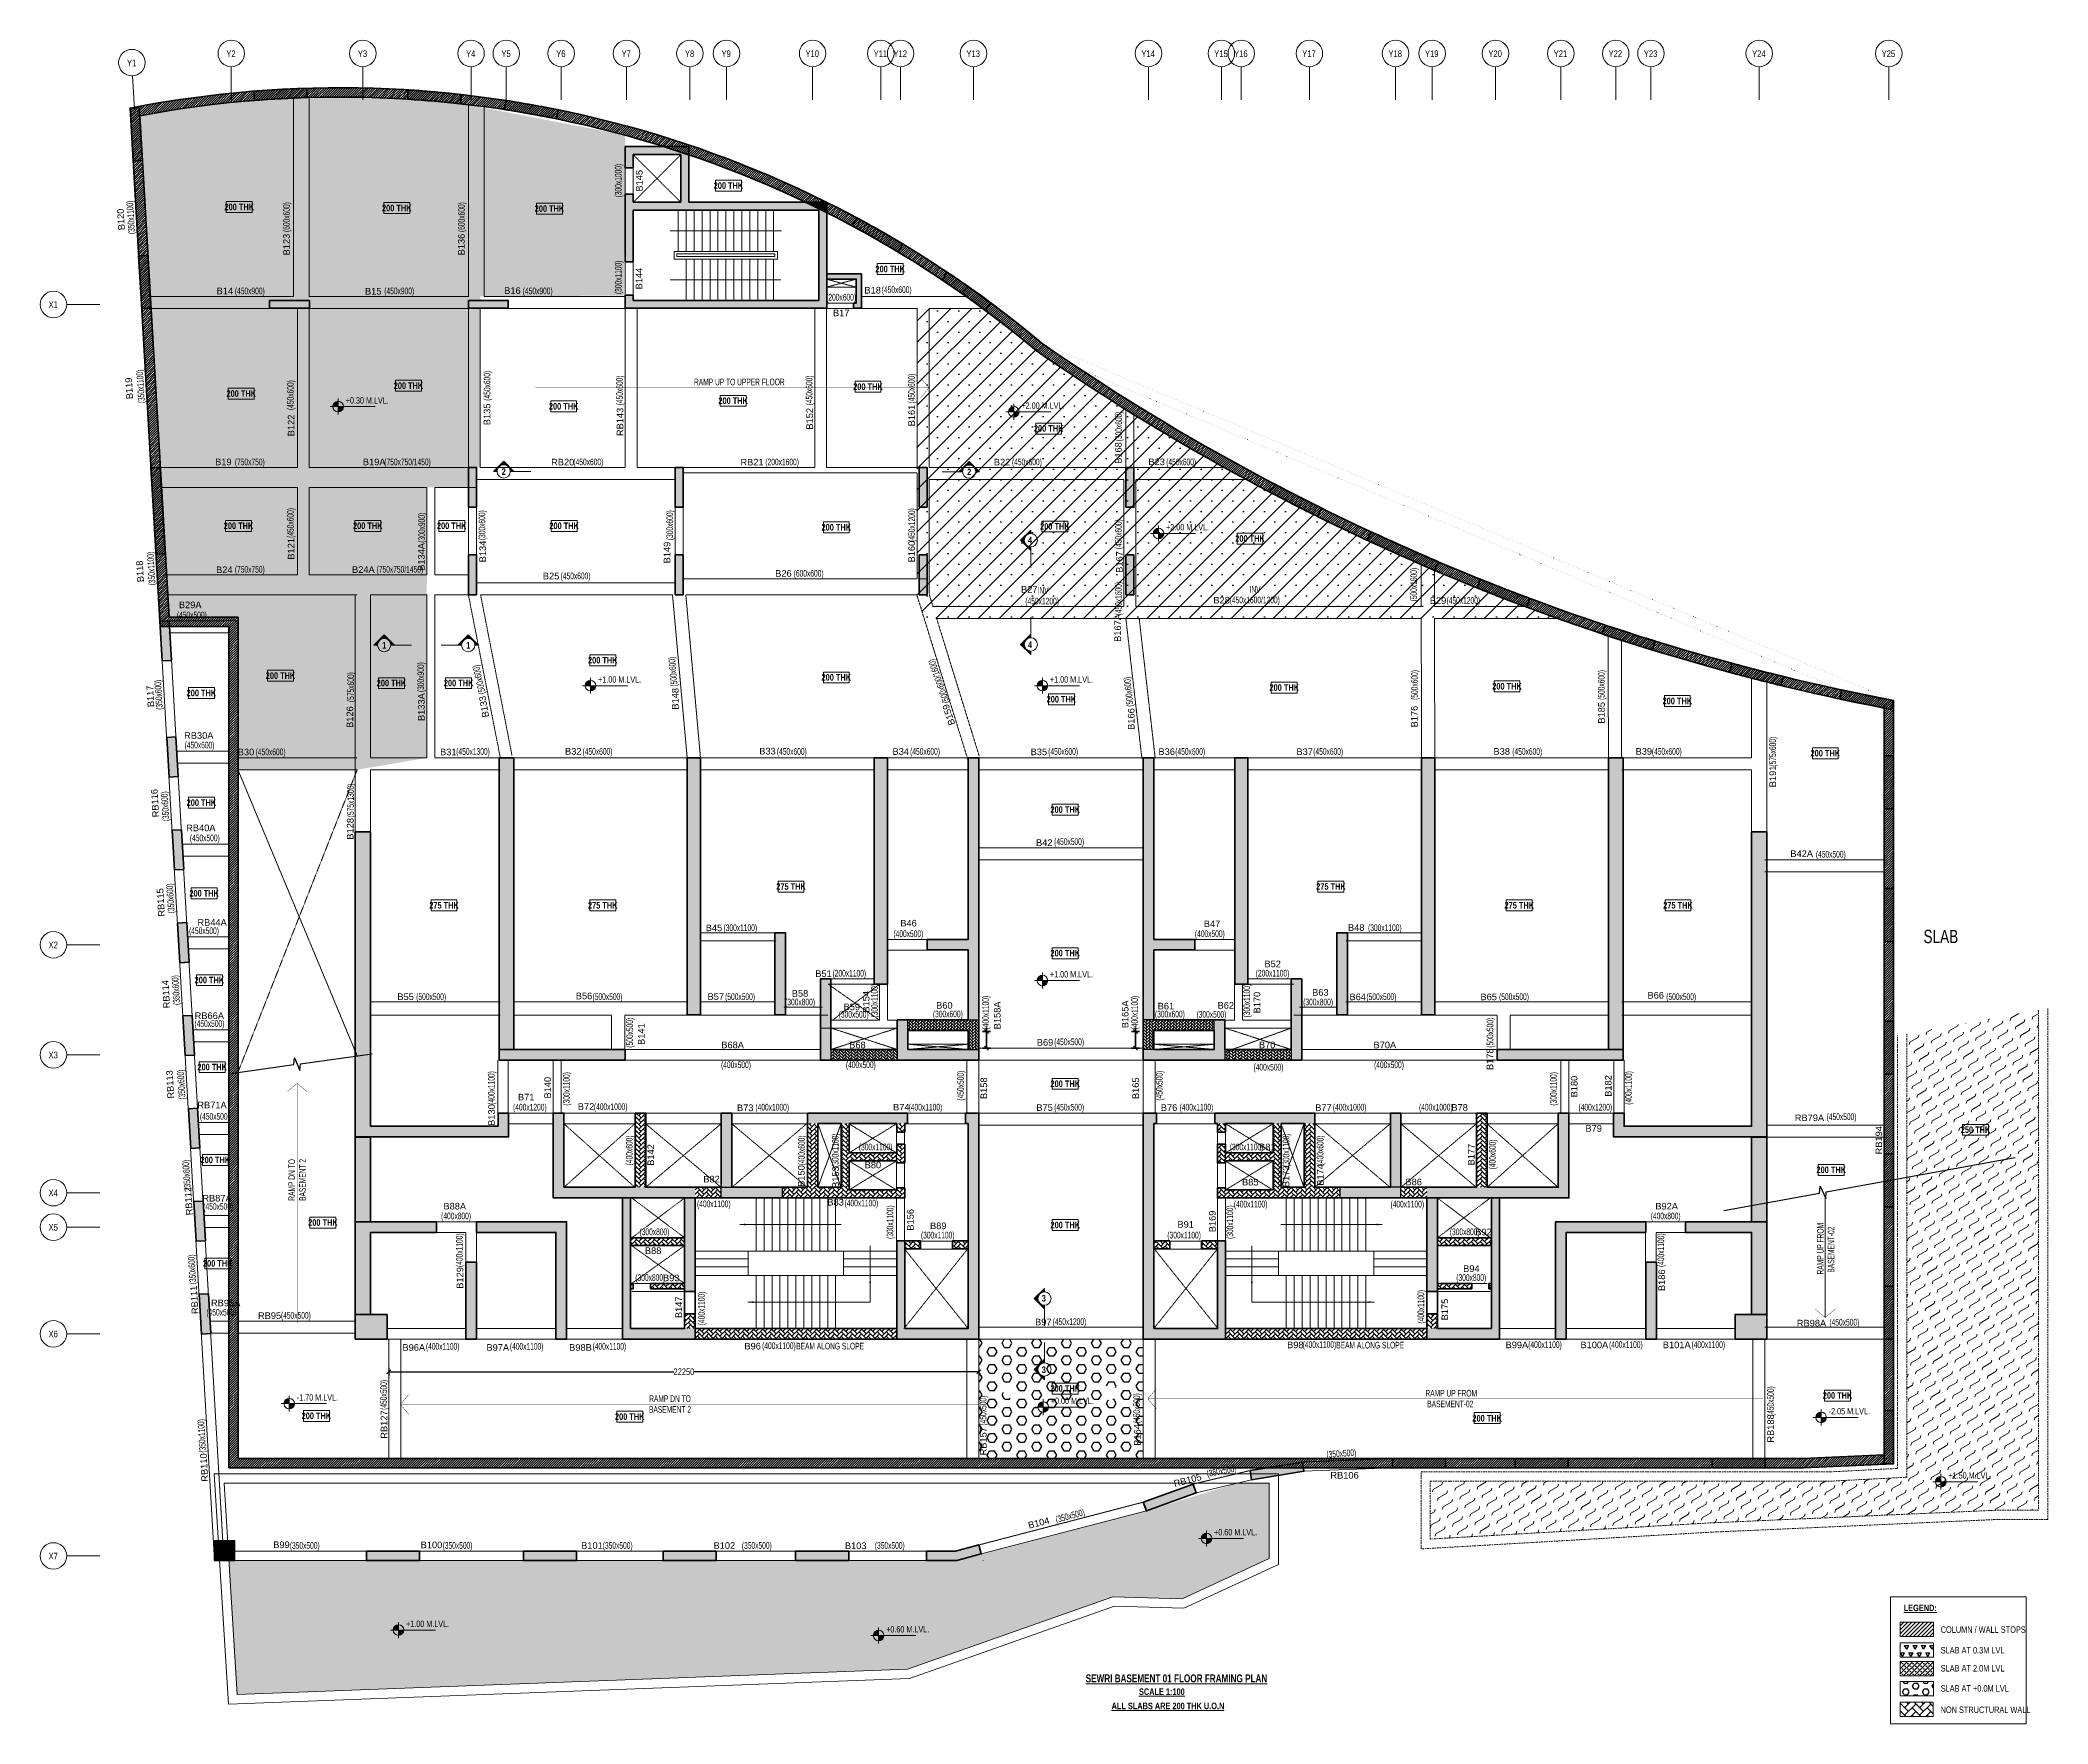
# Model space of a CAD drawing. Header units: millimetres. Extents: x -7 to 75728, y 24 to 63519.
import ezdxf
from ezdxf.enums import TextEntityAlignment as Align

# ---------------------------------------------------------------- set-up
doc = ezdxf.new("R2010")
doc.units = ezdxf.units.MM
for name, pattern in [('Grid Line', [2222.5, 1270, -317.5, 317.5, -317.5]), ('HIDDEN', [0.375, 0.25, -0.125]), ('HIDDEN2', [0.1875, 0.125, -0.0625])]:
    doc.linetypes.add(name, pattern=pattern)
for name, color, linetype, lineweight in [('A-ANNO-DIMS', 8, 'Continuous', 15), ('A-DETL-MISC', 35, 'Continuous', 15), ('A-FLOR-IDEN', 11, 'Continuous', 9), ('A-GRIDS', 8, 'Continuous', 9), ('A-HIDD-ABVE', 8, 'HIDDEN', 20), ('A-HIDD-BELW', 8, 'HIDDEN2', 20), ('G-____-____-DIMS', 7, 'Continuous', 9), ('G-ANNO-SYMB', 1, 'Continuous', 9), ('G-ANNO-TEXT', 231, 'Continuous', 9), ('S-BEAM', 7, 'Continuous', 18), ('S-BEAM-IDEN', 2, 'Continuous', 9), ('S-COL HATCH', 9, 'Continuous', 0), ('S-COLS', 5, 'Continuous', 35), ('S-GRIDS', 8, 'Continuous', 9)]:
    doc.layers.add(name, color=color, linetype=linetype, lineweight=lineweight)
for name, color, linetype in [('Beam Nos', 7, 'Continuous'), ('changes', 7, 'Continuous'), ('dim', 8, 'Continuous'), ('HATCH', 8, 'Continuous'), ('S-CUTOUT', 1, 'Continuous'), ('SUNK SLAB', 8, 'Continuous')]:
    doc.layers.add(name, color=color, linetype=linetype)
doc.styles.add('Arial Narrow', font='ARIALN.TTF', dxfattribs={"height": 400})
doc.styles.add('Dim.s & Anno.(Misc.)', font='ARIALN.TTF')
doc.styles.add('SC-BBS1', font='SansSerif')
doc.styles.add('SOBHA', font='swisscl.ttf')
doc.styles.add('Swis721 LtCn BT', font='swisscl.ttf', dxfattribs={"width": 0.9, "height": 233.355162})
doc.styles.add('Swis721 LtCn BT_1', font='swisscl.ttf', dxfattribs={"height": 240})
doc.styles.add('Swis721 LtCn BT_2', font='swisscl.ttf', dxfattribs={"height": 244.992296})
doc.styles.add('Swis721 LtCn BT_B', font='', dxfattribs={"width": 0.9, "height": 246.918336})
doc.styles.get('Swis721 LtCn BT_B').set_extended_font_data('Swis721 LtCn BT', bold=True)
doc.dimstyles.new('A-GFC-100', dxfattribs={"dimscale": 100, "dimtxt": 1.75, "dimasz": 1.5, "dimexe": 1.5, "dimexo": 0, "dimgap": 1, "dimtad": 1, "dimdsep": 46, "dimtxsty": 'Dim.s & Anno.(Misc.)', "dimblk": 'ARCHTICK', "dimcen": 0, "dimdle": 1.5, "dimclrd": 256, "dimclre": 8, "dimclrt": 6, "dimazin": 2, "dimtfac": 1, "dimtix": 1, "dimtmove": 2, "dimatfit": 3, "dimfxl": 1, "dimtolj": 1, "dimlwd": -1, "dimlwe": 9, "dimarcsym": 0})
doc.dimstyles.new('S-100', dxfattribs={"dimscale": 100, "dimtxt": 2.5, "dimasz": 1.5, "dimexe": 1.5, "dimexo": 1.5, "dimgap": 0.1, "dimtad": 0, "dimdec": 0, "dimrnd": 0.0005, "dimzin": 0, "dimdsep": 46, "dimtxsty": 'SOBHA', "dimblk": 'OBLIQUE', "dimcen": 0.09, "dimclrd": 8, "dimclre": 8, "dimclrt": 6, "dimadec": 0, "dimazin": 0, "dimtfac": 1, "dimtdec": 0, "dimtofl": 0, "dimtmove": 0, "dimatfit": 3, "dimfxl": 1.5, "dimfxlon": 1, "dimtolj": 1, "dimtzin": 0, "dimlwd": -1, "dimlwe": -1, "dimarcsym": 0})
pattern_1 = [(30, (-31343265.7, 21287501.4), (-187.5, 324.7595264), [375, -375]), (75, (-31342940.92, 21287688.9), (-187.5, 324.7595264), [93.75, -342.830086, 93.75, -530.330086])]
pattern_2 = [(45, (-31973973.83, 21015692.21), (0, 113.13708499), [240, -80]), (135, (-31973917.26, 21015748.78), (9e-15, 113.13708499), [240, -80])]
pattern_3 = [(45, (-31802317.5, 20729084.55), (0, 169.7056275), [360, -120]), (135, (-31802232.65, 20729169.4), (1e-14, 169.7056275), [360, -120])]
pattern_4 = [(45, (-31802317.5, 20677155.55), (0, 169.7056275), [360, -120]), (135, (-31802232.65, 20677240.4), (1e-14, 169.7056275), [360, -120])]
pattern_5 = [(45, (-31802317.5, 20729084.55), (0, 113.13708499), [240, -80]), (135, (-31802260.93, 20729141.12), (9e-15, 113.13708499), [240, -80])]

msp = doc.modelspace()

# ---------------------------------------------------------------- texts
at = {"layer": 'A-FLOR-IDEN', "color": 1, "char_height": 246.92, "width": 1155, "attachment_point": 2, "line_spacing_factor": 0.964267, "style": 'Swis721 LtCn BT_B'}
for s, insert in [('200 THK', (25957.7, 58160)), ('200 THK', (25957.7, 58160)), ('200 THK', (7504.2, 57354)), ('200 THK', (7504.2, 57354)), ('200 THK', (13446.7, 57313)), ('200 THK', (13446.7, 57313)), ('200 THK', (19206.7, 57292)), ('200 THK', (19206.7, 57292)), ('200 THK', (32060.3, 55013.2)), ('200 THK', (32060.3, 55013.2)), ('200 THK', (7579.7, 50316.5)), ('200 THK', (7579.7, 50316.5)), ('200 THK', (13887.2, 50613.5)), ('200 THK', (13887.2, 50613.5)), ('200 THK', (26135.2, 50045.6, 0)), ('200 THK', (26135.2, 50045.6, 0)), ('200 THK', (31221.2, 50576.1, 0)), ('200 THK', (31221.2, 50576.1, 0)), ('200 THK', (19741.3, 49835.9)), ('200 THK', (19741.3, 49835.9)), ('200 THK', (38037.2, 49000)), ('200 THK', (38037.2, 49000)), ('200 THK', (7476.4, 45329.1)), ('200 THK', (7476.4, 45329.1)), ('200 THK', (12352.9, 45329.1)), ('200 THK', (12352.9, 45329.1)), ('200 THK', (15518.9, 45329.1)), ('200 THK', (15518.9, 45329.1)), ('200 THK', (19758.9, 45329.1)), ('200 THK', (19758.9, 45329.1)), ('200 THK', (30025.7, 45271.5)), ('200 THK', (30025.7, 45271.5)), ('200 THK', (38270.7, 45307)), ('200 THK', (38270.7, 45307)), ('200 THK', (45633.2, 44849.5)), ('200 THK', (45633.2, 44849.5)), ('200 THK', (21218.2, 40260)), ('200 THK', (21218.2, 40260)), ('200 THK', (9060.2, 39678.5)), ('200 THK', (9060.2, 39678.5)), ('200 THK', (13247.2, 39398.5)), ('200 THK', (13247.2, 39398.5)), ('200 THK', (15778.7, 39398.5)), ('200 THK', (15778.7, 39398.5)), ('200 THK', (30025.7, 39611.5)), ('200 THK', (30025.7, 39611.5)), ('200 THK', (6075.4, 39023.7)), ('200 THK', (38516.7, 38789)), ('200 THK', (38516.7, 38789)), ('200 THK', (46924.1, 39229)), ('200 THK', (46924.1, 39229)), ('200 THK', (55327.2, 39277.5)), ('200 THK', (55327.2, 39277.5)), ('200 THK', (61752.2, 38722)), ('200 THK', (61752.2, 38722)), ('200 THK', (67334.2, 36753)), ('200 THK', (67334.2, 36753)), ('200 THK', (6075.4, 34889.2)), ('200 THK', (38662.4, 34627.3)), ('200 THK', (6180.4, 31469.2)), ('275 THK', (28318.6, 31727)), ('275 THK', (48685.4, 31727)), ('275 THK', (15228.6, 31017)), ('275 THK', (21215.6, 31017)), ('275 THK', (55788.4, 31017)), ('275 THK', (61775.4, 31017)), ('200 THK', (38662.4, 29213)), ('200 THK', (6377.9, 28196.7)), ('200 THK', (6483.4, 24916.2)), ('200 THK', (38662.4, 24287.2)), ('250 THK', (73001.2, 22552.4)), ('200 THK', (6600.9, 21416.2)), ('200 THK', (67557.8, 21041.3)), ('200 THK', (10659.8, 19053.3)), ('200 THK', (38662.4, 18959.8)), ('200 THK', (6693.4, 17513.2)), ('200 THK', (38662.4, 12794.5)), ('200 THK', (67796, 12531.1)), ('200 THK', (10413.4, 11763.8)), ('200 THK', (22234.6, 11735.1)), ('200 THK', (54579.1, 11671))]:
    msp.add_mtext(s, dxfattribs=dict(at, insert=insert))
at = {"layer": 'Beam Nos', "color": 3, "style": 'SC-BBS1'}
for s, rotation, p in [('B145', 90, (22794.8, 58215.9, 0)), ('B123', 90, (9485.8, 55808.9)), ('B136', 90, (16083.3, 55811.3, 0)), ('B144', 90, (22784.9, 54530.3)), ('B122', 90, (9661.1, 48988.4)), ('B135', 90, (17050.9, 49405.8, 0)), ('RB143', 90, (22065.3, 49121)), ('B152', 90, (29220.8, 49240.2, 0)), ('B161', 90, (33067.1, 49362.2, 0)), ('B168', 90, (40867.3, 47950.4, 0)), ('B121', 90, (9661.1, 44334.8)), ('B134A', 90, (14573.2, 44030.8, 0)), ('B134', 90, (16886.4, 44236.1, 0)), ('B149', 90, (23840.6, 44195.5, 0)), ('B160', 90, (33067.1, 44230.6, 0)), ('B167', 90, (40906.5, 43839.1, 0)), ('B167A', 90, (40838.7, 41351.3, 0)), ('B133A', 90, (14573.2, 38366.6, 0)), ('B133', 99.963771, (16934.3, 38416.7, 0)), ('B148', 90, (24150.7, 38679, 0)), ('B126', 90, (11877, 37990.1)), ('B159', 108.424216, (34456.9, 38141.9, 0)), ('B166', 90, (41351.3, 37916.8, 0)), ('B176', 90, (52030.8, 38009.1, 0)), ('B185', 90, (59090.1, 38151.9)), ('B191', 90, (65550.2, 35751.9, 0)), ('B128', 90, (11888.9, 33776.8)), ('B154', 90, (31352, 27253.8, 0)), ('B158A', 90, (36298.1, 26741.6, 0)), ('B165A', 90, (41122.8, 26780.5, 0)), ('B170', 90, (46094.4, 27222.1)), ('B141', 90, (22871.1, 26035)), ('B178', 90, (54882.2, 25088.1)), ('B140', 90, (19335.8, 24014.3)), ('B158', 90, (35789.9, 23993.3, 0)), ('B165', 90, (41519.2, 23993.1, 0)), ('B180', 90, (58059.4, 24056.7)), ('B182', 90, (59344.8, 24079.9)), ('B130', 90, (17218.5, 22982.6, 0)), ('B142', 90, (23227.5, 21477.4)), ('B177', 90, (54177.3, 21490.1)), ('B150', 90, (28906.5, 20682.1)), ('B153', 90, (30199.1, 20640.3, 0)), ('B173', 90, (47188.2, 20671.3)), ('B174', 90, (48486.8, 20726)), ('B156', 90, (33020, 19030.2, 0)), ('B169', 90, (44413.1, 18970.7, 0)), ('B129', 90, (16029, 16840.2, 0)), ('B186', 90, (61362.9, 16752.6, 0)), ('B147', 90, (24280.6, 15733.8, 0)), ('B175', 90, (53178.9, 15646.7)), ('RB127', 90, (13165, 11309.6)), ('RB188', 90, (65471.1, 11164.1, 0)), ('RB157', 90, (35770.7, 10680.1, 0)), ('B164', 90, (41582.4, 10919, 0))]:
    msp.add_text(s, height=250, rotation=rotation, dxfattribs=at).set_placement(p, align=Align.BOTTOM_CENTER)
at = {"layer": 'Beam Nos', "style": 'SC-BBS1'}
for s, rotation, p in [('B120', 93.339, (3240.5, 56770.1, 0)), ('B119', 93.339, (3548.5, 50398.6, 0)), ('B118', 93.339, (3960, 43496.1, 0)), ('B117', 93.339, (4349, 38784.1, 0)), ('RB116', 93.339, (4525, 34756.1, 0)), ('RB115', 93.339, (4741.5, 31013.1, 0)), ('RB114', 93.339, (4937.5, 27552.1, 0)), ('RB113', 93.339, (5094, 24149.6, 0)), ('RB194', 90, (69553, 22033.7, 0)), ('RB112', 93.339, (5790.5, 19747.1, 0)), ('RB111', 93.339, (6007.7, 16023.1, 0)), ('RB110', 93.339, (6376.6, 9701.6, 0)), ('RB105', 14.57455, (43326.8, 9018.4, 0)), ('B104', 14.57455, (37713.3, 7411.4, 0))]:
    msp.add_text(s, height=250, rotation=rotation, dxfattribs=at).set_placement(p, align=Align.BOTTOM_CENTER)
at = {"layer": 'Beam Nos', "color": 3, "style": 'SC-BBS1'}
for s, p in [('B14', (6961.3, 53862.4, 0)), ('B15', (12557.8, 53849.9, 0)), ('B16', (17809.3, 53874.4, 0)), ('B18', (31396.8, 53889.4, 0)), ('B17', (30211.8, 53032.9, 0)), ('B19', (6904.8, 47412.4, 0)), ('B19A', (12594, 47412.4, 0)), ('RB20', (19705.8, 47405.5)), ('RB21', (26846.7, 47403.6)), ('B22', (36280.3, 47405.5)), ('B23', (42110, 47416.2)), ('B24', (6940.3, 43345)), ('B24A', (12186.2, 43353.7)), ('B25', (19266.9, 43108.9)), ('B26', (28031.8, 43207)), ('B27', (37306.3, 42604.9)), ('B28', (44558.6, 42200.3)), ('B29', (52727, 42181)), ('B29A', (5653.5, 42022.3)), ('RB30A', (5976.7, 37095.6)), ('B30', (7759.6, 36471.8)), ('B31', (15390.9, 36476.6)), ('B32', (20102.6, 36500)), ('B33', (27429.4, 36505.3)), ('B34', (32457.6, 36491.9)), ('B35', (37665.6, 36479.3)), ('B36', (42490.2, 36487.2)), ('B37', (47694.7, 36483.5)), ('B38', (55127.6, 36494.6)), ('B39', (60487.7, 36494.6)), ('RB40A', (6054.7, 33611.7, 0)), ('B42', (37870.7, 33055.5)), ('B42A', (66443.4, 32639.9)), ('RB44A', (6479.5, 30047.7)), ('B46', (32750.8, 30018.4)), ('B47', (44200.3, 29993.4)), ('B45', (25411.8, 29840.9)), ('B48', (49639.3, 29851.9)), ('B52', (46486.2, 28481.8)), ('B51', (29543.3, 28115.4)), ('B55', (13779.9, 27244.1)), ('B56', (20509.8, 27273.7)), ('B57', (25479.2, 27250.6, 0)), ('B58', (28656.5, 27370.7)), ('B63', (48286.2, 27407.5)), ('B64', (49696, 27239.8)), ('B65', (54636.2, 27238.4)), ('B66', (60936.5, 27298.3, 0)), ('RB66A', (6374.6, 26528.4)), ('B59', (30610.1, 26862.8)), ('B60', (34103, 26917.8)), ('B61', (42459.4, 26890)), ('B62', (44718.8, 26918.3)), ('B68A', (26114.6, 25426.4)), ('B68', (30823.6, 25426.4)), ('B69', (37900.1, 25521.4)), ('B70', (46280.1, 25426.4)), ('B70A', (50717.9, 25426.4)), ('RB71A', (6475.5, 23159.7)), ('B71', (18326.3, 23457.7)), ('B72', (20586.5, 23105.5)), ('B73', (26590.8, 23055.5)), ('B74', (32477.4, 23079.7)), ('B75', (37881.8, 23066.4)), ('B76', (42577.3, 23062.9)), ('B77', (48402.3, 23062.9)), ('B78', (53538.6, 23068.9)), ('RB79A', (66734.8, 22678.2)), ('B79', (58595.8, 22279.5)), ('B80', (31405.8, 20900.6)), ('B81', (46286.5, 21576.6)), ('B82', (25319, 20365.3)), ('B85', (45641.8, 20251.6)), ('B86', (51806.5, 20261.1)), ('RB87A', (6664.6, 19646.1, 0)), ('B83', (30000.5, 19495.2)), ('B88A', (15633.1, 19345.9)), ('B91', (43204.2, 18659.3, 0)), ('B92A', (61348.5, 19345.9)), ('B89', (33873.2, 18604.4)), ('B92', (54442.8, 18374.1, 0)), ('B88', (23116.8, 17666.6)), ('B93', (23799.7, 16640.8, 0)), ('B94', (53981.8, 16990.5, 0)), ('RB95A', (6990.5, 15698, 0)), ('RB95', (8646.9, 15218.7, 0)), ('B97', (37835.5, 14977.5, 0)), ('RB98A', (66813.3, 14935.4, 0)), ('B96', (26870, 14066.6, 0)), ('B98', (47341.4, 14114.5, 0)), ('B99A', (55698.8, 14114.5, 0)), ('B100A', (58621.7, 14114.5, 0)), ('B101A', (61730.2, 14114.5, 0)), ('B96A', (14087.6, 14017.3, 0)), ('B97A', (17256.3, 14017.3, 0)), ('B98B', (20375.7, 14017.3, 0)), ('B99', (9095.9, 6575.8, 0)), ('B100', (14754.2, 6570.9, 0)), ('B101', (20808.9, 6549.8, 0)), ('B102', (25803.4, 6549.9, 0)), ('B103', (30758.2, 6539.6, 0))]:
    msp.add_text(s, height=250, dxfattribs=at).set_placement(p, align=Align.BOTTOM_CENTER)
at = {"layer": 'Beam Nos', "style": 'SC-BBS1'}
msp.add_text('RB106', height=250, dxfattribs=at).set_placement((49198, 9198.8, 0), align=Align.BOTTOM_CENTER)
at = {"layer": 'dim', "color": 6, "insert": (71037.7, 29965.4, 0), "char_height": 499.05, "attachment_point": 1, "style": 'SOBHA'}
msp.add_mtext('\\A1;SLAB', dxfattribs=at)
at = {"layer": 'G-____-____-DIMS', "color": 1, "char_height": 240, "width": 1683.881, "attachment_point": 1, "line_spacing_factor": 0.970126, "style": 'Swis721 LtCn BT_1'}
for s, insert in [('+0.30 M.LVL.', (11519.6, 50054.5, 0)), ('+0.00 M.LVL.', (38117.7, 12325.8, 0))]:
    msp.add_mtext(s, dxfattribs=dict(at, insert=insert))
at = {"layer": 'G-____-____-DIMS', "char_height": 240, "width": 1683.881, "attachment_point": 1, "line_spacing_factor": 0.970126, "style": 'Swis721 LtCn BT_1'}
for s, insert in [('+2.00 M.LVL.', (37008.5, 49857, 0)), ('+2.00 M.LVL.', (42465, 45270.5, 0)), ('+1.00 M.LVL.', (21040.5, 39530.1)), ('+1.00 M.LVL.', (38086.5, 39530.1)), ('+1.00 M.LVL.', (38086.5, 28411.1)), ('-1.70 M.LVL.', (9675.2, 12454.3, 0)), ('-2.05 M.LVL.', (67460.7, 11935.3, 0)), ('+1.50 M.LVL.', (71976.6, 9511.1)), ('+0.60 M.LVL.', (44277.4, 7371.5)), ('+1.00 M.LVL.', (13795.2, 3916.4)), ('+0.60 M.LVL.', (31907.8, 3710.5))]:
    msp.add_mtext(s, dxfattribs=dict(at, insert=insert))
at = {"layer": 'G-ANNO-SYMB', "color": 5, "char_height": 246.9, "width": 330, "line_spacing_factor": 0.964267, "style": 'Swis721 LtCn BT_B'}
for s, insert, attachment_point in [('2', (17479.2, 47371.4, 0), 2), ('2', (35039.4, 47361.9, 0), 2), ('4', (37335.8, 44794.9), 2), ('1', (12971.3, 40823), 2), ('1', (16143.8, 40823), 2), ('4', (37335.8, 40595.6), 8), ('3', (37853.2, 16196.3), 2), ('3', (37853.2, 13249.5), 8)]:
    msp.add_mtext(s, dxfattribs=dict(at, insert=insert, attachment_point=attachment_point))
at = {"layer": 'G-ANNO-TEXT', "color": 7, "char_height": 244.992, "attachment_point": 1, "line_spacing_factor": 0.971848, "style": 'Swis721 LtCn BT_2'}
for s, insert, width in [('\\fSwis721 LtCn BT|b1|i0|c0|p34|;\\LLEGEND:', (70291.4, 4518.7), 1299), ('COLUMN / WALL STOPS', (71687.3, 3699.7), 3845.238), ('SLAB AT 0.3M LVL', (71687.3, 2923.2), 3845.238), ('SLAB AT 2.0M LVL', (71687.3, 2242.2), 3845.238), ('SLAB AT +0.0M LVL', (71687.3, 1482.9), 3845.238), ('NON STRUCTURAL WALL', (71682.9, 677), 3845.238)]:
    msp.add_mtext(s, dxfattribs=dict(at, insert=insert, width=width))
at = {"layer": 'G-ANNO-TEXT', "color": 6, "insert": (39433, 1887.6), "char_height": 300, "width": 6923.66, "attachment_point": 1, "line_spacing_factor": 0.971848, "style": 'Swis721 LtCn BT_2'}
msp.add_mtext('{\\fSwis721 LtCn BT|b1|i0|c0|p34;\\LSEWRI BASEMENT 01 FLOOR FRAMING PLAN }', dxfattribs=at)
at = {"layer": 'G-ANNO-TEXT', "color": 1, "char_height": 244.992, "attachment_point": 1, "line_spacing_factor": 0.971848, "style": 'Swis721 LtCn BT_2'}
for s, insert, width in [('{\\fSwis721 LtCn BT|b1|i0|c0|p34;\\LALL SLABS ARE 200 THK U.O.N}', (40409.9, 821.6), 3728.693), ('{\\fSwis721 LtCn BT|b1|i0|c0|p34;\\LSCALE 1:100}', (41444.2, 1360), 1551.037)]:
    msp.add_mtext(s, dxfattribs=dict(at, insert=insert, width=width))
at = {"layer": 'S-BEAM-IDEN', "style": 'Swis721 LtCn BT', "width": 0.8}
for s, rotation, p in [('(300x1000)', 90, (21925.1, 57589.3, 0)), ('(350x1100)', 93.604421, (3572.1, 56212.8, 0)), ('(600x600)', 90, (9408.3, 56282.9)), ('(600x600)', 90, (16010.7, 56282.9, 0)), ('(300x1100)', 90, (21925.1, 53941.4, 0)), ('(450x900)', 360, (7337.7, 53938)), ('(450x900)', 360, (12975.3, 53938)), ('(450x900)', 360, (18197.8, 53938)), ('(200x600)', 360, (29644.9, 53700.8, 0)), ('(450x600)', 360, (31739.9, 53986.2, 0)), ('(350x1100)', 93.604421, (3944.3, 49833.1, 0)), ('(450x600)', 90, (16977.5, 49922.1)), ('RAMP UP TO UPPER FLOOR', 360, (24657.4, 50504.1)), ('(450x600)', 90, (9558.8, 49569.5, 0)), ('(450x600)', 90, (21975.3, 49747.4, 0)), ('(450x600)', 90, (29125.3, 49747.4, 0)), ('(450x600)', 90, (32986, 49815.5, 0)), ('(300x600)', 90, (40802, 48389.2, 0)), ('(750x750)', 360, (7337.7, 47488)), ('(750x750/1450)', 360, (12975.3, 47488)), ('(450x600)', 360, (20109.1, 47488, 0)), ('(200x1600)', 360, (27351.2, 47488, 0)), ('(450x600)', 360, (36653.7, 47488)), ('(450x600)', 360, (42471.9, 47488)), ('(450x600)', 90, (9558.8, 44748.7, 0)), ('(300x900)', 90, (14509.8, 44567.5, 0)), ('(300x600)', 90, (16783, 44662.5)), ('(300x600)', 90, (23867.6, 44662.5)), ('(450x1200)', 90, (32993, 44599.9, 0)), ('(450x600)', 90, (40793, 44324, 0)), ('(350x1100)', 93.604421, (4345, 42965.5, 0)), ('(750x750)', 360, (7337.7, 43438.1)), ('(750x750/1450)', 360, (12686.4, 43438.1)), ('(450x600)', 360, (19627.5, 43190.7)), ('(600x600)', 360, (28419.5, 43288.1)), ('(500x1600)', 90, (51930.6, 42351, 0)), ('(450x1200)', 360, (37157.8, 42239.2, 0)), ('INV', 360, (37617.8, 42644.2, 0)), ('(450x1600)', 90, (40793, 41823.4, 0)), ('(450x1600/1200)', 360, (44865, 42281.1)), ('INV', 360, (45613.8, 42686)), ('(450x1200)', 360, (53045.8, 42264.1)), ('(450x500)', 360, (5150.9, 41716.2, 0)), ('(575x600)', 90, (11834.4, 38557.4)), ('(300x900)', 90, (14472.9, 38934.4, 0)), ('(500x600)', 103.063954, (16796, 38882.9)), ('(500x600)', 95.079556, (24036, 39151.4, 0)), ('(500x600/1600)', 109.177342, (34298.8, 38553.9, 0)), ('(500x600)', 90, (51959.3, 38638.7, 0)), ('(500x600)', 90, (59009.3, 38638.7)), ('(350x600)', 93.604421, (4618.4, 38274.5, 0)), ('(500x600)', 96.261232, (41234.4, 38395.6, 0)), ('(450x600)', 360, (5440.9, 36809.2, 0)), ('(450x600)', 360, (8124.5, 36553.8)), ('(575x600)', 90, (65473.1, 36121.8)), ('(350x600)', 93.604421, (4864, 34070.3, 0)), ('(575x1300)', 90, (11826.4, 34213.5)), ('(450x500)', 360, (5640.8, 33309.2, 0)), ('(350x600)', 93.604421, (5066.5, 30598.6, 0)), ('(450x500)', 360, (5610.5, 29809.2, 0)), ('(300x1100)', 360, (25772.4, 29921.4)), ('(400x500)', 360, (32180.9, 29696.8, 0)), ('(350x600)', 93.604421, (5272.6, 27139.7, 0)), ('(200x1100)', 360, (29884.8, 28206.8, 0)), ('(500x500)', 360, (14179.3, 27321.4)), ('(500x500)', 360, (20831.3, 27321.4)), ('(500x500)', 360, (25832.7, 27321.4)), ('(300x800)', 360, (28095.5, 27121.4)), ('(300x1100)', 90, (31589.8, 26657.9, 0)), ('(300x1100)', 90, (45634, 26662.8, 0)), ('(450x500)', 360, (5814.7, 26309.2, 0)), ('(300x500)', 360, (30117.3, 26656.8, 0)), ('(300x600)', 360, (33669.6, 26669.3, 0)), ('(300x600)', 360, (42047, 26663.9, 0)), ('(500x500)', 90, (22357.2, 25523.4)), ('(500x500)', 90, (54813.4, 25523.4)), ('(400x500)', 360, (50313, 24753.7, 0)), ('(350x600)', 93.604421, (5476.3, 23574.8, 0)), ('(400x1100)', 90, (17136.4, 23372.7)), ('(300x1100)', 90, (19968.7, 23337.2)), ('(450x500)', 90, (34836.6, 23527.5, 0)), ('(450x500)', 90, (42334, 23527.5, 0)), ('(300x1100)', 90, (57201.9, 23337.2)), ('(400x1100)', 90, (60034.2, 23372.7)), ('(450x500)', 360, (6019.1, 22806.7, 0)), ('(400x1200)', 360, (17833.6, 23154.1)), ('(400x1000)', 360, (20881.1, 23171.9)), ('(400x1000)', 360, (26975.4, 23154.1)), ('(400x1100)', 360, (32755.4, 23154.1)), ('(450x500)', 360, (38245.8, 23154.1)), ('(400x600)', 90, (22340.5, 21086.2, 0)), ('(400x600)', 90, (28840.5, 21086.2, 0)), ('(300x1100)', 90, (30110.5, 21023.5, 0)), ('(300x1100)', 90, (47112.5, 21023.5, 0)), ('(400x600)', 90, (48403, 21086.2, 0)), ('(300x1100)', 360, (30876.9, 21654.8, 0)), ('(400x600)', 90, (54900.4, 20934.5, 0)), ('(350x600)', 93.604421, (5674.7, 20174.3, 0)), ('RAMP DN TO', 90, (9608.3, 19750.9)), ('BASEMENT 2', 90, (10013.2, 19743.3)), ('(400x1100)', 360, (24772.2, 19508.8)), ('(400x1100)', 360, (30338.1, 19537.6)), ('(400x1100)', 360, (45022.5, 19498.4)), ('(400x1100)', 360, (50932.2, 19498.4)), ('(450x500)', 360, (6148.8, 19413.3)), ('(400x800)', 360, (15119.5, 19054.1, 0)), ('(300x1100)', 90, (32175.1, 18309.9, 0)), ('(300x1100)', 90, (44995.5, 18309.9, 0)), ('(400x1100)', 90, (15929.9, 17252.8)), ('(300x800)', 360, (22603.1, 18454.1, 0)), ('(300x1100)', 360, (33219.1, 18328.9)), ('(300x800)', 360, (53169.1, 18454.1, 0)), ('(400x1100)', 90, (61254.5, 17252.8)), ('RAMP UP FROM', 90, (67270.3, 16968.5)), ('BASEMENT-02', 90, (67675.3, 17037.9)), ('(350x600)', 93.604421, (5882.8, 16607.2, 0)), ('(300x800)', 360, (22445.1, 16728.9)), ('(400x1100)', 90, (25063.1, 15055.6, 0)), ('(400x1100)', 90, (52201.8, 15118.1, 0)), ('(450x500)', 360, (6265.3, 15420.9)), ('(450x500)', 360, (9076.7, 15303.8)), ('(450x1200)', 360, (38187.3, 15065.3)), ('(400x1100)', 360, (14545.3, 14135.5, 0)), ('(400x1100)', 360, (17714, 14135.5, 0)), ('(400x1100)', 360, (20833.4, 14135.5, 0)), ('(400x1100)', 360, (27227.7, 14158.1, 0)), ('BEAM ALONG SLOPE', 360, (28511.4, 14143.4, 0)), ('(400x1100)', 360, (47619.2, 14201.4, 0)), ('BEAM ALONG SLOPE', 360, (48884.2, 14180.4, 0)), ('(400x1100)', 360, (56125.8, 14201.4, 0)), ('(400x1100)', 360, (59178, 14201.4, 0)), ('(400x1100)', 360, (62286.5, 14201.4, 0)), ('(450x500)', 90, (13072.8, 11864.3)), ('(450x500)', 90, (35689.5, 11271.8)), ('(450x500)', 90, (41481.1, 11362.1)), ('RAMP UP FROM', 360, (52249.9, 12368.9)), ('BASEMENT-02', 360, (52319.3, 11964)), ('(450x500)', 90, (65393, 11626)), ('(350x1100)', 93.604421, (6253.2, 10258.6, 0)), ('(350x500)', 4.137547, (48523.8, 10056, 0)), ('(350x500)', 10.788367, (44028.3, 9334.4)), ('(350x500)', 15.483236, (38332.5, 7596.9)), ('(350x500)', 360, (9410.1, 6626.3)), ('(350x500)', 360, (15172.9, 6626.3)), ('(350x500)', 360, (21215.9, 6626.3)), ('(350x500)', 360, (26463.6, 6626.3)), ('(350x500)', 360, (31478.6, 6626.3))]:
    msp.add_text(s, height=250, rotation=rotation, dxfattribs=at).set_placement(p)
for s, p in [('(450x1300)', (15689.9, 36569.7)), ('(450x600)', (20453.7, 36569.7)), ('(450x600)', (27785, 36569.7)), ('(450x600)', (32810.2, 36569.7)), ('(450x600)', (38019.5, 36569.7)), ('(450x600)', (42811.4, 36569.7)), ('(450x600)', (48018.4, 36569.7)), ('(450x600)', (55526.7, 36569.7)), ('(450x600)', (60790.7, 36569.7)), ('(450x500)', (38245.8, 33169.7)), ('(450x500)', (66976.8, 32693, 0)), ('(400x500)', (43552, 29696.8, 0)), ('(300x1100)', (50085.8, 29921.4)), ('(200x1100)', (45848.1, 28206.8, 0)), ('(300x800)', (47637.4, 27121.4)), ('(500x500)', (50025.5, 27321.4)), ('(500x500)', (55026.9, 27321.4)), ('(500x500)', (61333.9, 27321.4)), ('(300x500)', (43613.9, 26656.8, 0)), ('(450x500)', (38245.8, 25619.7)), ('(400x500)', (25679.3, 24753.7, 0)), ('(400x500)', (30388.3, 24753.7, 0)), ('(400x500)', (45764.7, 24663.4, 0)), ('(400x1100)', (42977.6, 23154.1)), ('(400x1000)', (48757.6, 23154.1)), ('(400x1000)', (52007.6, 23154.1)), ('(400x1200)', (58024.6, 23154.1)), ('(450x500)', (67383.3, 22794.9, 0)), ('(300x1100)', (44869.1, 21654.8, 0)), ('(400x800)', (60747.5, 19054.1, 0)), ('(300x1100)', (42513.8, 18328.9)), ('(300x800)', (53413.1, 16728.9)), ('(450x500)', (67489.1, 15045.6)), ('RAMP DN TO', (22967, 12161.3, 0)), ('BASEMENT 2', (22959.4, 11756.4, 0))]:
    msp.add_text(s, height=250, dxfattribs=at).set_placement(p)

# ---------------------------------------------------------------- blocks, each defined once
blk = doc.blocks.new('_ARCHTICK')
at = {"color": 0, "linetype": 'ByBlock', "const_width": 0.15}
blk.add_lwpolyline([(-0.5, -0.5), (0.5, 0.5)], dxfattribs=at)
blk = doc.blocks.new('Spot Elevations - M_Spot Elevation - Target Filled-23738-FIRST FLOOR  FRAMING PLAN _NTA_')
at = {"layer": 'G-____-____-DIMS'}
h = blk.add_hatch(color=256, dxfattribs=at)
edge = h.paths.add_edge_path(flags=0)
edge.add_line((0, 0), (-2, 0))
edge.add_arc((0, 0), 2, 90, 180, ccw=False)
edge.add_line((0, 2), (0, 0))
h = blk.add_hatch(color=256, dxfattribs=at)
edge = h.paths.add_edge_path(flags=0)
edge.add_line((0, 0), (2, 0))
edge.add_arc((0, 0), 2, 270, 360, ccw=False)
edge.add_line((0, -2), (0, 0))
for p, q in [((-3, 0), (14, 0)), ((0, -3), (0, 3))]:
    blk.add_line(p, q, dxfattribs=at)
blk.add_circle((0, 0), 2, dxfattribs=at)
blk = doc.blocks.new('Detail View - M_Section Head - Structural Type 1-785420-STILT FLOOR FRAMING PLAN')
at = {"layer": 'G-ANNO-SYMB'}
h = blk.add_hatch(color=9, dxfattribs=at)
edge = h.paths.add_edge_path(flags=0)
edge.add_line((-8.5, 0), (-9.86, 0))
edge.add_line((-9.86, 0), (-5.99, 3.87))
edge.add_line((-5.99, 3.87), (-2.12, 0))
edge.add_line((-2.12, 0), (-3.5, 0))
edge.add_arc((-6, 0), 2.5, 360, 540)
for p, q in [((-5.99, 3.87), (-9.86, 0)), ((-5.99, 3.87), (-2.12, 0)), ((-8.5, 0), (-9.86, 0)), ((-3.5, 0), (-2.12, 0))]:
    blk.add_line(p, q, dxfattribs=at)
at = {"layer": 'G-ANNO-SYMB', "color": 5}
for p, q in [((-5.99, 3.87), (-9.86, 0)), ((-2.12, 0), (-5.99, 3.87)), ((-9.86, 0), (-8.5, 0)), ((-3.5, 0), (4.24, 0)), ((-3.5, 0), (-2.12, 0))]:
    blk.add_line(p, q, dxfattribs=at)
at = {"layer": 'G-ANNO-SYMB'}
blk.add_arc((-6, 0), 2.5, 360, 180, dxfattribs=at)
at = {"layer": 'G-ANNO-SYMB', "color": 5}
for start, end in [(360, 180), (180, 360)]:
    blk.add_arc((-6, 0), 2.5, start, end, dxfattribs=at)
blk = doc.blocks.new('A$C89844c14')
at = {"layer": 'S-COL HATCH', "transparency": 33554687}
h = blk.add_hatch(dxfattribs=at)
h.set_pattern_fill('ANSI31', color=256, scale=500)
h.set_pattern_definition([(45, (-31243118.95, 21573255.045), (-44.19417382, 44.19417382), [])])
edge = h.paths.add_edge_path()
edge.add_line((-12641, -10574), (46763, -10574))
edge.add_line((46763, -10574), (50159, -10424))
edge.add_line((50159, -10424), (50159, 18363))
edge.add_arc((65987, 101152), 84288, 235.33184, 259.17631, ccw=False)
edge.add_arc((-8443, 269), 41200, 49.99615, 101.08523)
edge.add_line((-16364, 40700), (-15224, 21151))
edge.add_line((-15224, 21151), (-12641, 21151))
edge.add_line((-12641, 21151), (-12641, -10574))
edge = h.paths.add_edge_path(flags=16)
edge.add_line((-12291, -10224), (46756, -10224))
edge.add_line((46756, -10224), (49809, -10089))
edge.add_line((49809, -10089), (49809, 18075))
edge.add_arc((65987, 101152), 84638, 235.32076, 258.98032, ccw=False)
edge.add_arc((-8443, 269), 40850, 49.97335, 100.65679)
edge.add_line((-15997, 40415), (-14893, 21501))
edge.add_line((-14893, 21501), (-12291, 21501))
edge.add_line((-12291, 21501), (-12291, -10224))
h = blk.add_hatch(color=256, dxfattribs=at)
h.dxf.hatch_style = 1
h.paths.add_polyline_path([(-9677, 41100), (-9696, 41450, 0.01185), (-11693, 41340), (-11674, 40991, -0.011949)])
h = blk.add_hatch(color=256, dxfattribs=at)
h.dxf.hatch_style = 1
h.paths.add_polyline_path([(-3883, 40864), (-3883, 41216, 0.011892), (-5883, 41384), (-5883, 41033, -0.011992)])
h = blk.add_hatch(color=256, dxfattribs=at)
h.dxf.hatch_style = 1
h.paths.add_polyline_path([(-278, 40295), (-209, 40638, 0.011811), (-2178, 40990), (-2248, 40647, -0.01191)])
h = blk.add_hatch(color=256, dxfattribs=at)
h.dxf.hatch_style = 1
h.paths.add_polyline_path([(-16015, 40721), (-16364, 40700), (-16248, 38704), (-15898, 38724)])
h = blk.add_hatch(color=256, dxfattribs=at)
h.dxf.hatch_style = 1
h.paths.add_polyline_path([(9117, 37152), (4718, 37152), (4718, 38941, 0.006139), (3765, 39252), (2318, 39252), (2318, 38452), (2618, 38452), (2618, 38952), (4418, 38952), (4418, 37152), (2618, 37152), (2618, 37452), (2318, 37452), (2318, 34902), (2618, 34902), (2618, 36852), (9618, 36852), (9618, 33452), (2618, 33452), (2618, 33652), (2318, 33652), (2318, 33152), (9918, 33152), (9918, 36760, 0.005461)])
h = blk.add_hatch(color=256, dxfattribs=at)
h.dxf.hatch_style = 1
h.paths.add_polyline_path([(4718, 39252), (3765, 39252, -0.006139), (4718, 38941)])
h = blk.add_hatch(color=256, dxfattribs=at)
h.dxf.hatch_style = 1
h.paths.add_polyline_path([(9916, 37152), (9117, 37152, -0.005461), (9918, 36760)])
h = blk.add_hatch(color=256, dxfattribs=at)
h.dxf.hatch_style = 1
h.paths.add_polyline_path([(11049, 36567), (10883, 36259, -0.01191), (12622, 35269), (12788, 35578, 0.011811)])
h = blk.add_hatch(color=256, dxfattribs=at)
h.dxf.hatch_style = 1
h.paths.add_polyline_path([(-15690, 35158), (-16040, 35137), (-15923, 33141), (-15574, 33161)])
h = blk.add_hatch(color=256, dxfattribs=at)
h.dxf.hatch_style = 1
h.paths.add_polyline_path([(11228, 34451), (9918, 34451), (9918, 34251), (11028, 34251), (11028, 33351), (10928, 33351), (10928, 33152), (11228, 33151), (11228, 33351)])
h = blk.add_hatch(color=256, dxfattribs=at)
h.dxf.hatch_style = 1
h.paths.add_polyline_path([(14465, 34513), (14271, 34223, -0.01191), (15906, 33070), (16101, 33361, 0.011811)])
h = blk.add_hatch(color=256, dxfattribs=at)
h.dxf.hatch_style = 1
h.paths.add_polyline_path([(-11098, 33452), (-11098, 33152), (-9598, 33152), (-9598, 33452)])
h = blk.add_hatch(color=256, dxfattribs=at)
h.dxf.hatch_style = 1
h.paths.add_polyline_path([(-3596, 33452), (-3596, 33152), (-2096, 33152), (-2096, 33452)])
h = blk.add_hatch(color=256, dxfattribs=at)
h.dxf.hatch_style = 1
h.paths.add_polyline_path([(-15224, 27151), (-15573, 27131), (-15384, 23886), (-15034, 23907)])
h = blk.add_hatch(color=256, dxfattribs=at)
h.dxf.hatch_style = 1
h.paths.add_polyline_path([(-3596, 25652), (-3296, 25652), (-3296, 27152), (-3596, 27152)])
h = blk.add_hatch(color=256, dxfattribs=at)
h.dxf.hatch_style = 1
h.paths.add_polyline_path([(-3596, 25652), (-3296, 25652), (-3296, 27152), (-3596, 27152)])
h = blk.add_hatch(color=256, dxfattribs=at)
h.dxf.hatch_style = 1
h.paths.add_polyline_path([(4204, 25652), (4504, 25652), (4504, 27152), (4204, 27152)])
h = blk.add_hatch(color=256, dxfattribs=at)
h.dxf.hatch_style = 1
h.paths.add_polyline_path([(4204, 25652), (4504, 25652), (4504, 27152), (4204, 27152)])
h = blk.add_hatch(color=256, dxfattribs=at)
h.dxf.hatch_style = 1
h.paths.add_polyline_path([(13404, 25652), (13704, 25652), (13704, 27152), (13404, 27152)])
h = blk.add_hatch(color=256, dxfattribs=at)
h.dxf.hatch_style = 1
h.paths.add_polyline_path([(13404, 25652), (13704, 25652), (13704, 27152), (13404, 27152)])
h = blk.add_hatch(color=256, dxfattribs=at)
h.dxf.hatch_style = 1
h.paths.add_polyline_path([(21204, 25652), (21504, 25652), (21504, 27152), (21204, 27152)])
h = blk.add_hatch(color=256, dxfattribs=at)
h.dxf.hatch_style = 1
h.paths.add_polyline_path([(21204, 25652), (21504, 25652), (21504, 27152), (21204, 27152)])
h = blk.add_hatch(color=256, dxfattribs=at)
h.dxf.hatch_style = 1
h.paths.add_polyline_path([(28424, 25307), (28606, 25608, -0.00603), (26819, 26518), (26638, 26218, 0.006005)])
h = blk.add_hatch(color=256, dxfattribs=at)
h.dxf.hatch_style = 1
h.paths.add_polyline_path([(30448, 24723), (30300, 24406, 0.004309), (32840, 23275), (32989, 23592, -0.004327)])
h = blk.add_hatch(color=256, dxfattribs=at)
h.dxf.hatch_style = 1
h.paths.add_polyline_path([(-3596, 22352), (-3296, 22352), (-3296, 23852), (-3596, 23852)])
h = blk.add_hatch(color=256, dxfattribs=at)
h.dxf.hatch_style = 1
h.paths.add_polyline_path([(-3596, 22352), (-3296, 22352), (-3296, 23852), (-3596, 23852)])
h = blk.add_hatch(color=256, dxfattribs=at)
h.dxf.hatch_style = 1
h.paths.add_polyline_path([(4204, 22352), (4504, 22352), (4504, 23852), (4204, 23852)])
h = blk.add_hatch(color=256, dxfattribs=at)
h.dxf.hatch_style = 1
h.paths.add_polyline_path([(4204, 22352), (4504, 22352), (4504, 23852), (4204, 23852)])
h = blk.add_hatch(color=256, dxfattribs=at)
h.dxf.hatch_style = 1
h.paths.add_polyline_path([(13404, 22352), (13704, 22352), (13704, 23852), (13404, 23852)])
h = blk.add_hatch(color=256, dxfattribs=at)
h.dxf.hatch_style = 1
h.paths.add_polyline_path([(13404, 22352), (13704, 22352), (13704, 23852), (13404, 23852)])
h = blk.add_hatch(color=256, dxfattribs=at)
h.dxf.hatch_style = 1
h.paths.add_polyline_path([(21204, 22352), (21504, 22352), (21504, 23852), (21204, 23852)])
h = blk.add_hatch(color=256, dxfattribs=at)
h.dxf.hatch_style = 1
h.paths.add_polyline_path([(21204, 22352), (21504, 22352), (21504, 23852), (21204, 23852)])
h = blk.add_hatch(color=256, dxfattribs=at)
h.dxf.hatch_style = 1
h.paths.add_polyline_path([(36314, 21883), (36445, 22210, -0.006015), (34580, 22933), (34449, 22606, 0.00603)])
h = blk.add_hatch(color=256, dxfattribs=at)
h.dxf.hatch_style = 1
h.paths.add_polyline_path([(-15235, 21349), (-15148, 19852), (-14798, 19872), (-14886, 21370)])
h = blk.add_hatch(color=256, dxfattribs=at)
h.dxf.hatch_style = 1
h.paths.add_polyline_path([(41073, 20260), (41186, 20595, -0.006015), (39281, 21206), (39169, 20871, 0.00603)])
h = blk.add_hatch(color=256, dxfattribs=at)
h.dxf.hatch_style = 1
h.paths.add_polyline_path([(45910, 18927), (46006, 19267, -0.006016), (44068, 19765), (43973, 19424, 0.006031)])
h = blk.add_hatch(color=256, dxfattribs=at)
h.dxf.hatch_style = 1
h.paths.add_polyline_path([(48199, 18764), (48129, 18421), (50089, 18021), (50159, 18363)])
h = blk.add_hatch(color=256, dxfattribs=at)
h.dxf.hatch_style = 1
h.paths.add_polyline_path([(-14979, 16967), (-14892, 15470), (-14543, 15490), (-14630, 16988)])
h = blk.add_hatch(color=256, dxfattribs=at)
h.dxf.hatch_style = 1
h.paths.add_polyline_path([(50159, 16270), (49809, 16270), (49809, 14270), (50159, 14270)])
h = blk.add_hatch(color=256, dxfattribs=at)
h.dxf.hatch_style = 1
h.paths.add_polyline_path([(-14775, 13467), (-14688, 11970), (-14338, 11990), (-14426, 13488)])
h = blk.add_hatch(color=256, dxfattribs=at)
h.dxf.hatch_style = 1
h.paths.add_polyline_path([(49809, 9270), (50159, 9270), (50159, 11270), (49809, 11270)])
h = blk.add_hatch(color=256, dxfattribs=at)
h.dxf.hatch_style = 1
h.paths.add_polyline_path([(-14571, 9967), (-14484, 8470), (-14134, 8490), (-14222, 9988)])
h = blk.add_hatch(color=256, dxfattribs=at)
h.dxf.hatch_style = 1
h.paths.add_polyline_path([(-14367, 6467), (-14279, 4970), (-13930, 4990), (-14017, 6488)])
h = blk.add_hatch(color=256, dxfattribs=at)
h.dxf.hatch_style = 1
h.paths.add_polyline_path([(50159, 6270), (49809, 6270), (49809, 4270), (50159, 4270)])
h = blk.add_hatch(color=256, dxfattribs=at)
h.dxf.hatch_style = 1
h.paths.add_polyline_path([(-14163, 2965), (-14075, 1467), (-13726, 1488), (-13813, 2985)])
h = blk.add_hatch(color=256, dxfattribs=at)
h.dxf.hatch_style = 1
h.paths.add_polyline_path([(50159, 1270), (49809, 1270), (49809, -730), (50159, -730)])
h = blk.add_hatch(color=256, dxfattribs=at)
h.dxf.hatch_style = 1
h.paths.add_polyline_path([(-13958, -535), (-13871, -2033), (-13522, -2012), (-13609, -515)])
h = blk.add_hatch(color=256, dxfattribs=at)
h.dxf.hatch_style = 1
h.paths.add_polyline_path([(49809, -5723), (50159, -5723), (50159, -3723), (49809, -3723)])
h = blk.add_hatch(color=256, dxfattribs=at)
h.dxf.hatch_style = 1
h.paths.add_polyline_path([(-13754, -4033), (-13667, -5530), (-13317, -5510), (-13405, -4012)])
h = blk.add_hatch(color=256, dxfattribs=at)
h.dxf.hatch_style = 1
h.paths.add_polyline_path([(49809, -10420), (50159, -10420), (50159, -8420), (49809, -8420)])
h = blk.add_hatch(color=256, dxfattribs=at)
h.dxf.hatch_style = 1
h.paths.add_polyline_path([(25890, -10677), (25945, -11023), (27920, -10704), (27864, -10359)])
h = blk.add_hatch(color=256, dxfattribs=at)
h.dxf.hatch_style = 1
h.paths.add_polyline_path([(31259, -10223), (31259, -10573), (33259, -10573), (33259, -10223)])
h = blk.add_hatch(color=256, dxfattribs=at)
h.dxf.hatch_style = 1
h.paths.add_polyline_path([(35884, -10223), (35884, -10573), (37884, -10573), (37884, -10223)])
h = blk.add_hatch(color=256, dxfattribs=at)
h.dxf.hatch_style = 1
h.paths.add_polyline_path([(43315, -10224), (43315, -10574), (45315, -10574), (45315, -10224)])
h = blk.add_hatch(color=256, dxfattribs=at)
h.dxf.hatch_style = 1
h.paths.add_polyline_path([(23858, -11521), (23739, -11192), (21859, -11873), (21978, -12202)])
h = blk.add_hatch(color=256, dxfattribs=at)
h.dxf.hatch_style = 1
h.paths.add_polyline_path([(15747, -13822), (15654, -13485), (14779, -13724), (13686, -13724), (13686, -14074), (14825, -14074)])
h = blk.add_hatch(color=256, dxfattribs=at)
h.dxf.hatch_style = 1
h.paths.add_polyline_path([(-5446, -14074), (-5446, -13724), (-7446, -13724), (-7446, -14074)])
h = blk.add_hatch(color=256, dxfattribs=at)
h.dxf.hatch_style = 1
h.paths.add_polyline_path([(478, -14074), (478, -13724), (-1522, -13724), (-1522, -14074)])
h = blk.add_hatch(color=256, dxfattribs=at)
h.dxf.hatch_style = 1
h.paths.add_polyline_path([(5745, -14074), (5745, -13724), (3745, -13724), (3745, -14074)])
h = blk.add_hatch(color=256, dxfattribs=at)
h.dxf.hatch_style = 1
h.paths.add_polyline_path([(10745, -14074), (10745, -13724), (8745, -13724), (8745, -14074)])
at = {"layer": 'S-COLS'}
for p, q in [((4718, 39252, 0), (2318, 39252, 0)), ((2618, 38952), (4418, 38952, 0)), ((4418, 37152, 0), (4418, 38952, 0)), ((4718, 37152, 0), (4718, 39252, 0)), ((4418, 37152, 0), (2618, 37152)), ((9918, 37152), (4718, 37152, 0)), ((9918, 33152), (9918, 37152)), ((2618, 36852), (9618, 36852)), ((2618, 34902), (2618, 36852)), ((9618, 36852), (9618, 33452)), ((2318, 34902), (2618, 34902)), ((2318, 33652), (2318, 33152)), ((2618, 33652), (2318, 33652)), ((2618, 33452), (2618, 33652)), ((9618, 33452), (2618, 33452)), ((2318, 33152), (9918, 33152))]:
    blk.add_line(p, q, dxfattribs=at)
at = {"layer": 'S-COLS', "elevation": 0}
for points in [[(-12641, -10574), (46763, -10574), (50159, -10424), (50159, 18363, -0.104418), (18042, 31828, 0.226686), (-16364, 40700), (-15224, 21151), (-12641, 21151)], [(-12291, -10224), (46756, -10224), (49809, -10089), (49809, 18075, -0.103603), (17829, 31550, 0.224825), (-15997, 40415), (-14893, 21501), (-12291, 21501)]]:
    blk.add_lwpolyline(points, format="xyb", close=True, dxfattribs=at)
for points in [[(-9696, 41450, 0.01185), (-11693, 41340), (-11674, 40991, -0.011949), (-9677, 41100), (-9696, 41450)], [(-5883, 41384, -0.011892), (-3883, 41216), (-3883, 40864, 0.011992), (-5883, 41033), (-5883, 41384)], [(-278, 40295), (-209, 40638, 0.011811), (-2178, 40990), (-2248, 40647, -0.01191), (-278, 40295)], [(12788, 35578, 0.011811), (11049, 36567), (10883, 36259, -0.01191), (12622, 35269), (12788, 35578)], [(14465, 34513), (14271, 34223, -0.01191), (15906, 33070), (16101, 33361, 0.011811), (14465, 34513)], [(26638, 26218, 0.006005), (28424, 25307), (28606, 25608, -0.00603), (26819, 26518), (26638, 26218)], [(30300, 24406), (30448, 24723, 0.004327), (32989, 23592), (32840, 23275, -0.004309), (30300, 24406)], [(36445, 22210, -0.006015), (34580, 22933), (34449, 22606, 0.00603), (36314, 21883), (36445, 22210)], [(39169, 20871, 0.00603), (41073, 20260), (41186, 20595, -0.006015), (39281, 21206), (39169, 20871)], [(46006, 19267, -0.006016), (44068, 19765), (43973, 19424, 0.006031), (45910, 18927), (46006, 19267)]]:
    blk.add_lwpolyline(points, format="xyb", dxfattribs=at)
for points in [[(-16364, 40700), (-16015, 40721), (-15898, 38724), (-16248, 38704)], [(-16040, 35137), (-15690, 35158), (-15574, 33161), (-15923, 33141)], [(-11098, 33452), (-11098, 33152), (-9598, 33152), (-9598, 33452)], [(-3596, 33452), (-3596, 33152), (-2096, 33152), (-2096, 33452)], [(-15573, 27131), (-15224, 27151), (-15034, 23907), (-15384, 23886)], [(-3596, 25652), (-3296, 25652), (-3296, 27152), (-3596, 27152)], [(-3596, 25652), (-3296, 25652), (-3296, 27152), (-3596, 27152)], [(4204, 25652), (4504, 25652), (4504, 27152), (4204, 27152)], [(4204, 25652), (4504, 25652), (4504, 27152), (4204, 27152)], [(13404, 25652), (13704, 25652), (13704, 27152), (13404, 27152)], [(13404, 25652), (13704, 25652), (13704, 27152), (13404, 27152)], [(21204, 25652), (21504, 25652), (21504, 27152), (21204, 27152)], [(21204, 25652), (21504, 25652), (21504, 27152), (21204, 27152)], [(-3596, 22352), (-3296, 22352), (-3296, 23852), (-3596, 23852)], [(-3596, 22352), (-3296, 22352), (-3296, 23852), (-3596, 23852)], [(4204, 22352), (4504, 22352), (4504, 23852), (4204, 23852)], [(4204, 22352), (4504, 22352), (4504, 23852), (4204, 23852)], [(13404, 22352), (13704, 22352), (13704, 23852), (13404, 23852)], [(13404, 22352), (13704, 22352), (13704, 23852), (13404, 23852)], [(21204, 22352), (21504, 22352), (21504, 23852), (21204, 23852)], [(21204, 22352), (21504, 22352), (21504, 23852), (21204, 23852)], [(-15235, 21349), (-14886, 21370), (-14798, 19872), (-15148, 19852)], [(-14979, 16967), (-14630, 16988), (-14543, 15490), (-14892, 15470)], [(49809, 16270), (50159, 16270), (50159, 14270), (49809, 14270)], [(-14775, 13467), (-14426, 13488), (-14338, 11990), (-14688, 11970)], [(49809, 11270), (50159, 11270), (50159, 9270), (49809, 9270)], [(-14571, 9967), (-14222, 9988), (-14134, 8490), (-14484, 8470)], [(-14367, 6467), (-14017, 6488), (-13930, 4990), (-14279, 4970)], [(49809, 6270), (50159, 6270), (50159, 4270), (49809, 4270)], [(-14163, 2965), (-13813, 2985), (-13726, 1488), (-14075, 1467)], [(49809, 1270), (50159, 1270), (50159, -730), (49809, -730)], [(-13958, -535), (-13609, -515), (-13522, -2012), (-13871, -2033)], [(49809, -3723), (50159, -3723), (50159, -5723), (49809, -5723)], [(-13754, -4033), (-13405, -4012), (-13317, -5510), (-13667, -5530)], [(49809, -8420), (50159, -8420), (50159, -10420), (49809, -10420)], [(31259, -10223), (33259, -10223), (33259, -10573), (31259, -10573)], [(35884, -10223), (37884, -10223), (37884, -10573), (35884, -10573)], [(43315, -10224), (45315, -10224), (45315, -10574), (43315, -10574)], [(-7446, -13724), (-5446, -13724), (-5446, -14074), (-7446, -14074)], [(-1522, -13724), (478, -13724), (478, -14074), (-1522, -14074)], [(3745, -13724), (5745, -13724), (5745, -14074), (3745, -14074)], [(8745, -13724), (10745, -13724), (10745, -14074), (8745, -14074)]]:
    blk.add_lwpolyline(points, close=True, dxfattribs=at)
for points in [[(2618, 38952), (2618, 38452), (2318, 38452), (2318, 39252)], [(2618, 37152), (2618, 37452), (2318, 37452), (2318, 34902)], [(9918, 34451), (11228, 34451), (11228, 33351), (11228, 33151), (10928, 33152), (10928, 33351), (11028, 33351), (11028, 34251), (9918, 34251), (9918, 34451)], [(48199, 18764), (50159, 18363), (50089, 18021), (48129, 18421), (48199, 18764)], [(25890, -10677), (25945, -11023), (27920, -10704), (27864, -10359), (25890, -10677)], [(21859, -11873), (21978, -12202), (23858, -11521), (23739, -11192), (21859, -11873)], [(13686, -13724), (14779, -13724), (15654, -13485), (15747, -13822), (14825, -14074), (13686, -14074), (13686, -13724)]]:
    blk.add_lwpolyline(points, dxfattribs=at)
blk = doc.blocks.new('_OBLIQUE')
at = {"color": 0, "linetype": 'ByBlock'}
blk.add_line((-0.5, -0.5), (0.5, 0.5), dxfattribs=at)
blk = doc.blocks.new('*D20')
at = {"layer": 'Defpoints', "color": 0, "transparency": 16777216}
for p in [(35002, 26137), (35692, 26137), (35302, 25505)]:
    blk.add_point(p, dxfattribs=at)
at = {"layer": 'S-COLS', "color": 8, "transparency": 16777216}
for p, q in [((35542, 26137), (35842, 26137)), ((35692, 26137), (35692, 26287)), ((35692, 25505), (35692, 26137)), ((35542, 25505), (35842, 25505))]:
    blk.add_line(p, q, dxfattribs=at)
at = {"layer": 'S-COLS', "color": 8, "transparency": 16777216, "xscale": 150, "yscale": 150, "zscale": 150}
for p, rotation in [((35692, 26137), 90), ((35692, 25505), 270)]:
    blk.add_blockref('_OBLIQUE', p, dxfattribs=dict(at, rotation=rotation))
at = {"layer": 'S-COLS', "color": 6, "transparency": 16777216, "insert": (35692, 26844), "char_height": 250, "attachment_point": 5, "rotation": 90, "style": 'SOBHA'}
blk.add_mtext('\\A1;{\\W0.8;\\C2;(400x1100)}', dxfattribs=at)
blk = doc.blocks.new('*D21')
at = {"layer": 'Defpoints', "color": 0, "transparency": 16777216}
for p in [(41312, 26137), (42002, 26137), (41702, 25505)]:
    blk.add_point(p, dxfattribs=at)
at = {"layer": 'S-COLS', "color": 8, "transparency": 16777216}
for p, q in [((41462, 26137), (41162, 26137)), ((41312, 26137), (41312, 26287)), ((41312, 25505), (41312, 26137)), ((41462, 25505), (41162, 25505))]:
    blk.add_line(p, q, dxfattribs=at)
at = {"layer": 'S-COLS', "color": 8, "transparency": 16777216, "xscale": 150, "yscale": 150, "zscale": 150}
for p, rotation in [((41312, 26137), 90), ((41312, 25505), 270)]:
    blk.add_blockref('_OBLIQUE', p, dxfattribs=dict(at, rotation=rotation))
at = {"layer": 'S-COLS', "color": 6, "transparency": 16777216, "insert": (41312, 26844), "char_height": 250, "attachment_point": 5, "rotation": 90, "style": 'SOBHA'}
blk.add_mtext('\\A1;{\\W0.8;\\C2;(400x1100)}', dxfattribs=at)
blk = doc.blocks.new('*D22')
at = {"layer": 'changes', "color": 8, "transparency": 16777216}
for p, q in [((13152, 13450), (13152, 13150)), ((13152, 13300), (23892, 13300)), ((35402, 13300), (24662, 13300)), ((35402, 13450), (35402, 13150))]:
    blk.add_line(p, q, dxfattribs=at)
at = {"layer": 'Defpoints', "color": 0, "transparency": 16777216}
for p in [(13152, 13941), (35402, 13941), (35402, 13300)]:
    blk.add_point(p, dxfattribs=at)
at = {"layer": 'changes', "color": 8, "transparency": 16777216, "xscale": 150, "yscale": 150, "zscale": 150, "rotation": 180}
blk.add_blockref('_OBLIQUE', (13152, 13300), dxfattribs=at)
at = {"layer": 'changes', "color": 8, "transparency": 16777216, "xscale": 150, "yscale": 150, "zscale": 150}
blk.add_blockref('_OBLIQUE', (35402, 13300), dxfattribs=at)
at = {"layer": 'changes', "color": 6, "transparency": 16777216, "insert": (24277, 13300), "char_height": 250, "attachment_point": 5, "style": 'SOBHA'}
blk.add_mtext('\\A1;22250', dxfattribs=at)
blk = doc.blocks.new('Grid - Type 1 Structural-6743905-9TH FLOOR LVL')
at = {"layer": 'A-GRIDS'}
blk.add_circle((0, 0), 4, dxfattribs=at)
blk = doc.blocks.new('A$C45bf0ae9')
at = {"layer": 'S-GRIDS', "linetype": 'Grid Line'}
for p, q in [((-16192, 40669), (-16265, 41917)), ((-12545, 41014), (-12545, 42264)), ((-7583, 41014), (-7583, 42264)), ((-3500, 41014), (-3500, 42264)), ((-2170, 41014), (-2170, 42264)), ((-100, 41014), (-100, 42264)), ((2365, 41014), (2365, 42264)), ((4755, 41014), (4755, 42264)), ((6135, 41014), (6135, 42264)), ((9385, 41014), (9385, 42264)), ((11955, 41014), (11955, 42264)), ((12705, 41014), (12705, 42264)), ((15455, 41014), (15455, 42264)), ((22055, 41014), (22055, 42264)), ((24805, 41014), (24805, 42264)), ((25555, 41014), (25555, 42264)), ((28125, 41014), (28125, 42264)), ((31375, 41014), (31375, 42264)), ((32755, 41014), (32755, 42264)), ((35145, 41014), (35145, 42264)), ((37610, 41014), (37610, 42264)), ((39680, 41014), (39680, 42264)), ((41010, 41014), (41010, 42264)), ((45093, 41014), (45093, 42264)), ((49980, 41014), (49980, 42264)), ((-17504, 33297), (-18754, 33297)), ((-17504, 9150), (-18754, 9150)), ((-17504, 5000), (-18754, 5000)), ((-17504, -200), (-18754, -200)), ((-17504, -1500), (-18754, -1500)), ((-17504, -5525), (-18754, -5525)), ((-17504, -13899), (-18754, -13899))]:
    blk.add_line(p, q, dxfattribs=at)
at = {"layer": 'A-GRIDS', "xscale": 124.9999999999999, "yscale": 124.9999999999999, "zscale": 124.9999999999999}
for p in [(-12545, 42764), (-7583, 42764), (-3500, 42764), (-2170, 42764), (-100, 42764), (2365, 42764), (4755, 42764), (6135, 42764), (9385, 42764), (11955, 42764), (12705, 42764), (15455, 42764), (22055, 42764), (24805, 42764), (25555, 42764), (28125, 42764), (31375, 42764), (32755, 42764), (35145, 42764), (37610, 42764), (39680, 42764), (41010, 42764), (45093, 42764), (49980, 42764)]:
    blk.add_blockref('Grid - Type 1 Structural-6743905-9TH FLOOR LVL', p, dxfattribs=at)
for p, rotation in [((-16294, 42416), 3.339999999999538), ((-19254, 33297), 89.99999999999982), ((-19254, 9150), 89.99999999999982), ((-19254, 5000), 89.99999999999982), ((-19254, -200), 89.99999999999982), ((-19254, -1500), 89.99999999999982), ((-19254, -5525), 89.99999999999982), ((-19254, -13899), 89.99999999999982)]:
    blk.add_blockref('Grid - Type 1 Structural-6743905-9TH FLOOR LVL', p, dxfattribs=dict(at, rotation=rotation))
at = {"layer": 'A-GRIDS', "lineweight": 18, "char_height": 250, "attachment_point": 1, "style": 'Arial Narrow'}
for s, insert, width in [('Y1', (-16480, 42530), 440.93), ('Y2', (-12731, 42879), 440.93), ('Y3', (-7769, 42879), 440.93), ('Y4', (-3686, 42879), 440.93), ('Y5', (-2356, 42879), 440.93), ('Y6', (-286, 42879), 440.93), ('Y7', (2179, 42879), 440.93), ('Y8', (4569, 42879), 440.93), ('Y9', (5949, 42879), 440.93), ('Y10', (9116, 42879), 641.35), ('Y11', (11686, 42879), 641.35), ('Y12', (12436, 42879), 641.35), ('Y13', (15186, 42879), 641.35), ('Y14', (21786, 42879), 641.35), ('Y15', (24536, 42879), 641.35), ('Y16', (25286, 42879), 641.35), ('Y17', (27856, 42879), 641.35), ('Y18', (31106, 42879), 641.35), ('Y19', (32486, 42879), 641.35), ('Y20', (34876, 42879), 641.35), ('Y21', (37341, 42879), 641.35), ('Y22', (39411, 42879), 641.35), ('Y23', (40741, 42879), 641.35), ('Y24', (44824, 42879), 641.35), ('Y25', (49711, 42879), 641.35), ('X1', (-19437, 33415), 440.93), ('X2', (-19437, 9268), 440.93), ('X3', (-19437, 5118), 440.93), ('X4', (-19437, -82), 440.93), ('X5', (-19437, -1382), 440.93), ('X6', (-19437, -5407), 440.93), ('X7', (-19437, -13781), 440.93)]:
    blk.add_mtext(s, dxfattribs=dict(at, insert=insert, width=width))
blk = doc.blocks.new('A$C0bd9de3c')
at = {"layer": 'S-COL HATCH', "transparency": 33554687}
h = blk.add_hatch(color=256, dxfattribs=at)
h.dxf.hatch_style = 1
h.paths.add_polyline_path([(-2446, 5200), (-2446, 4800), (2304, 4800), (2304, 5200)])
h.paths.add_polyline_path([(-2446, 5200), (-1896, 5200), (-1896, 16200), (-2446, 16200)])
h = blk.add_hatch(color=256, dxfattribs=at)
h.dxf.hatch_style = 1
h.paths.add_polyline_path([(4654, 6500), (5154, 6500), (5154, 16200), (4654, 16200)])
h = blk.add_hatch(color=256, dxfattribs=at)
h.dxf.hatch_style = 1
h.paths.add_polyline_path([(11704, 7660), (12204, 7660), (12204, 16200), (11704, 16200)])
h = blk.add_hatch(color=256, dxfattribs=at)
h.dxf.hatch_style = 1
h.paths.add_polyline_path([(15654, 16200), (15254, 16200), (15254, 9350), (13704, 9350), (13704, 8950), (15254, 8950), (15254, 6310), (15654, 6310)])
h = blk.add_hatch(color=256, dxfattribs=at)
h.dxf.hatch_style = 1
h.paths.add_polyline_path([(21854, 6310), (22254, 6310), (22254, 8950), (23804, 8950), (23804, 9350), (22254, 9350), (22254, 16200), (21854, 16200)])
h = blk.add_hatch(color=256, dxfattribs=at)
h.dxf.hatch_style = 1
h.paths.add_polyline_path([(25804, 7660), (25304, 7660), (25304, 16200), (25804, 16200)])
h = blk.add_hatch(color=256, dxfattribs=at)
h.dxf.hatch_style = 1
h.paths.add_polyline_path([(32854, 6500), (32354, 6500), (32354, 16200), (32854, 16200)])
h = blk.add_hatch(color=256, dxfattribs=at)
h.dxf.hatch_style = 1
h.paths.add_polyline_path([(35204, 5200), (35204, 4800), (39954, 4800), (39954, 5200)])
h.paths.add_polyline_path([(39954, 16200), (39404, 16200), (39404, 5200), (39954, 5200)])
h = blk.add_hatch(color=256, dxfattribs=at)
h.dxf.hatch_style = 1
h.paths.add_polyline_path([(-2086, 1900), (-2086, 2800), (-2486, 2800), (-2486, 2300), (-7296, 2300), (-7296, 13400), (-7871, 13403), (-7871, 1900)])
h = blk.add_hatch(color=256, dxfattribs=at)
h.dxf.hatch_style = 1
h.paths.add_polyline_path([(39594, 1900), (39594, 2800), (39994, 2800), (39994, 2300), (44804, 2300), (44804, 13400), (45379, 13403), (45379, 1900)])
h = blk.add_hatch(color=256, dxfattribs=at)
h.dxf.hatch_style = 1
h.paths.add_polyline_path([(8354, 9600), (7954, 9600), (7954, 6500), (8354, 6500)])
h = blk.add_hatch(color=256, dxfattribs=at)
h.dxf.hatch_style = 1
h.paths.add_polyline_path([(29154, 6500), (29554, 6500), (29554, 9600), (29154, 9600)])
h = blk.add_hatch(color=256, dxfattribs=at)
h.dxf.hatch_style = 1
h.paths.add_polyline_path([(10074, 7860), (9674, 7860), (9674, 4800), (10074, 4800), (10074, 5200)])
h = blk.add_hatch(color=256, dxfattribs=at)
h.dxf.hatch_style = 1
h.paths.add_polyline_path([(27434, 5200), (27434, 4800), (27834, 4800), (27834, 7860), (27434, 7860)])
h = blk.add_hatch(color=256, dxfattribs=at)
h.dxf.hatch_style = 1
h.paths.add_polyline_path([(15654, 4800), (15654, 5200), (15254, 5200), (12974, 5200), (12974, 5910), (12974, 6310), (12574, 6310), (12574, 5200), (12574, 4800)])
at = {"layer": 'S-COL HATCH'}
h = blk.add_hatch(dxfattribs=at)
h.set_pattern_fill('AR-HBONE', color=256, scale=20)
h.set_pattern_definition(pattern_5)
h.paths.add_polyline_path([(15254, 5910), (15254, 5217), (15254, 5217), (15254, 5200), (15654, 5200), (15654, 6310), (12974, 6310), (12974, 6010), (12974, 5910)])
at = {"layer": 'S-COL HATCH', "transparency": 33554687}
h = blk.add_hatch(color=256, dxfattribs=at)
h.dxf.hatch_style = 1
h.paths.add_polyline_path([(24934, 4800), (24934, 5200), (24934, 6310), (24534, 6310), (24534, 5910), (24534, 5200), (22254, 5200), (21854, 5200), (21854, 4800)])
at = {"layer": 'S-COL HATCH'}
h = blk.add_hatch(dxfattribs=at)
h.set_pattern_fill('AR-HBONE', color=256, scale=20)
h.set_pattern_definition(pattern_5)
h.paths.add_polyline_path([(22254, 5910), (22254, 5217), (22254, 5217), (22254, 5200), (21854, 5200), (21854, 6310), (24534, 6310), (24534, 6010), (24534, 5910)])
h = blk.add_hatch(dxfattribs=at)
h.set_pattern_fill('AR-HBONE', color=256, scale=20)
h.set_pattern_definition(pattern_2)
h.paths.add_polyline_path([(12574, 4800), (12574, 5200), (10074, 5200), (10074, 4800)])
h = blk.add_hatch(dxfattribs=at)
h.set_pattern_fill('AR-HBONE', color=256, scale=20)
h.set_pattern_definition(pattern_2)
h.paths.add_polyline_path([(27434, 4800), (27434, 5200), (24934, 5200), (24934, 4800)])
at = {"layer": 'S-COL HATCH', "transparency": 33554687}
h = blk.add_hatch(color=256, dxfattribs=at)
h.dxf.hatch_style = 1
h.paths.add_polyline_path([(4954, -400), (4954, 0), (0, 0), (0, 2800), (-400, 2800), (-400, -400)])
at = {"layer": 'S-COL HATCH'}
h = blk.add_hatch(dxfattribs=at)
h.set_pattern_fill('AR-HBONE', color=256, scale=30)
h.set_pattern_definition(pattern_3)
h.paths.add_polyline_path([(2684, 0), (3084, 0), (3084, 2800), (2684, 2800)])
at = {"layer": 'S-COL HATCH', "transparency": 33554687}
h = blk.add_hatch(color=256, dxfattribs=at)
h.dxf.hatch_style = 1
h.paths.add_polyline_path([(5934, 2800), (6334, 2800), (6334, 0), (5934, 0)])
at = {"layer": 'S-COL HATCH'}
h = blk.add_hatch(dxfattribs=at)
h.set_pattern_fill('AR-HBONE', color=256, scale=30)
h.set_pattern_definition(pattern_3)
h.paths.add_polyline_path([(10454, 2400), (10754, 2400), (10754, 1300), (12554, 1300), (12554, 1625), (12854, 1625), (12854, 922), (12554, 922), (12554, 1000), (10754, 1000), (10754, -100), (12554, -100), (12554, -23), (12854, -23), (12854, -400), (8234, -400), (8234, 0), (10454, 0)])
at = {"layer": 'S-COL HATCH', "transparency": 33554687}
h = blk.add_hatch(color=256, dxfattribs=at)
h.dxf.hatch_style = 1
h.paths.add_polyline_path([(9184, 2800), (12954, 2800), (12954, 2400), (9184, 2400)])
at = {"layer": 'S-COL HATCH'}
h = blk.add_hatch(dxfattribs=at)
h.set_pattern_fill('AR-HBONE', color=256, scale=30)
h.set_pattern_definition(pattern_3)
h.paths.add_polyline_path([(9184, 0), (9584, 0), (9584, 2400), (9184, 2400)])
at = {"layer": 'S-COL HATCH', "transparency": 33554687}
h = blk.add_hatch(color=256, dxfattribs=at)
h.dxf.hatch_style = 1
h.paths.add_polyline_path([(12854, -2025), (12554, -2025), (12554, -5325), (12554, -5725), (15254, -5725), (15654, -5725), (15654, -5325), (15654, -5325), (15654, 2800), (15154, 2800), (15154, 2400), (15254, 2400), (15254, -5325), (15254, -5325), (12854, -5325), (12854, -5325)])
at = {"layer": 'S-COL HATCH'}
h = blk.add_hatch(dxfattribs=at)
h.set_pattern_fill('AR-HBONE', color=256, scale=30)
h.set_pattern_definition(pattern_3)
h.paths.add_polyline_path([(12554, 2400), (12854, 2400), (12854, 2075), (12554, 2075)])
at = {"layer": 'S-COL HATCH', "transparency": 33554687}
h = blk.add_hatch(color=256, dxfattribs=at)
h.dxf.hatch_style = 1
h.paths.add_polyline_path([(24654, -2025), (24954, -2025), (24954, -5325), (24954, -5725), (22254, -5725), (21854, -5725), (21854, -5325), (21854, -5325), (21854, 2800), (22354, 2800), (22354, 2400), (22254, 2400), (22254, -5325), (22254, -5325), (24654, -5325), (24654, -5325)])
h = blk.add_hatch(color=256, dxfattribs=at)
h.dxf.hatch_style = 1
h.paths.add_polyline_path([(28324, 2800), (24554, 2800), (24554, 2400), (28324, 2400)])
at = {"layer": 'S-COL HATCH'}
h = blk.add_hatch(dxfattribs=at)
h.set_pattern_fill('AR-HBONE', color=256, scale=30)
h.set_pattern_definition(pattern_3)
h.paths.add_polyline_path([(27054, 2400), (26754, 2400), (26754, 1300), (24954, 1300), (24954, 1625), (24654, 1625), (24654, 922), (24954, 922), (24954, 1000), (26754, 1000), (26754, -100), (24954, -100), (24954, -23), (24654, -23), (24654, -400), (29274, -400), (29274, 0), (27054, 0)])
h = blk.add_hatch(dxfattribs=at)
h.set_pattern_fill('AR-HBONE', color=256, scale=30)
h.set_pattern_definition(pattern_3)
h.paths.add_polyline_path([(24954, 2400), (24654, 2400), (24654, 2075), (24954, 2075)])
h = blk.add_hatch(dxfattribs=at)
h.set_pattern_fill('AR-HBONE', color=256, scale=30)
h.set_pattern_definition(pattern_3)
h.paths.add_polyline_path([(28324, 0), (27924, 0), (27924, 2400), (28324, 2400)])
at = {"layer": 'S-COL HATCH', "transparency": 33554687}
h = blk.add_hatch(color=256, dxfattribs=at)
h.dxf.hatch_style = 1
h.paths.add_polyline_path([(31574, 2800), (31174, 2800), (31174, 0), (31574, 0)])
h = blk.add_hatch(color=256, dxfattribs=at)
h.dxf.hatch_style = 1
h.paths.add_polyline_path([(32554, -400), (32554, 0), (37509, 0), (37509, 2800), (37909, 2800), (37909, -400)])
at = {"layer": 'S-COL HATCH'}
h = blk.add_hatch(dxfattribs=at)
h.set_pattern_fill('AR-HBONE', color=256, scale=30)
h.set_pattern_definition(pattern_3)
h.paths.add_polyline_path([(34824, 0), (34424, 0), (34424, 2800), (34824, 2800)])
at = {"layer": 'S-COL HATCH', "transparency": 33554687}
h = blk.add_hatch(color=256, dxfattribs=at)
h.dxf.hatch_style = 1
h.paths.add_polyline_path([(2514, -400), (2214, -400), (2214, -5725), (2514, -5725), (4954, -5725), (4954, -5325), (2514, -5325), (2514, -3625), (2514, -3625), (2514, -3625)])
h = blk.add_hatch(color=256, dxfattribs=at)
h.dxf.hatch_style = 1
h.paths.add_polyline_path([(4954, -400), (4554, -400), (4554, -400), (4554, -1900), (4554, -1900), (4554, -2200), (4554, -3925), (4954, -3925)])
at = {"layer": 'S-COL HATCH'}
h = blk.add_hatch(dxfattribs=at)
h.set_pattern_fill('AR-HBONE', color=256, scale=30)
h.set_pattern_definition(pattern_3)
h.paths.add_polyline_path([(5934, 0), (4954, 0), (4954, -400), (5934, -400)])
at = {"layer": 'S-COL HATCH', "transparency": 33554687}
h = blk.add_hatch(color=256, dxfattribs=at)
h.dxf.hatch_style = 1
h.paths.add_polyline_path([(5934, 0), (8234, 0), (8234, -400), (5934, -400)])
h = blk.add_hatch(color=256, dxfattribs=at)
h.dxf.hatch_style = 1
h.paths.add_polyline_path([(31574, 0), (29274, 0), (29274, -400), (31574, -400)])
at = {"layer": 'S-COL HATCH'}
h = blk.add_hatch(dxfattribs=at)
h.set_pattern_fill('AR-HBONE', color=256, scale=30)
h.set_pattern_definition(pattern_3)
h.paths.add_polyline_path([(31574, 0), (32554, 0), (32554, -400), (31574, -400)])
at = {"layer": 'S-COL HATCH', "transparency": 33554687}
h = blk.add_hatch(color=256, dxfattribs=at)
h.dxf.hatch_style = 1
h.paths.add_polyline_path([(32554, -400), (32954, -400), (32954, -400), (32954, -1900), (32954, -1900), (32954, -2200), (32954, -3925), (32554, -3925)])
h = blk.add_hatch(color=256, dxfattribs=at)
h.dxf.hatch_style = 1
h.paths.add_polyline_path([(34994, -400), (35294, -400), (35294, -5725), (34994, -5725), (32554, -5725), (32554, -5325), (34994, -5325), (34994, -3625), (34994, -3625), (34994, -3625)])
h = blk.add_hatch(color=256, dxfattribs=at)
h.dxf.hatch_style = 1
h.paths.add_polyline_path([(-4804, -1300), (-7296, -1300), (-7296, -1303), (-7871, -1303), (-7871, -4800), (-7296, -4800), (-7296, -1700), (-4804, -1700)])
h = blk.add_hatch(color=256, dxfattribs=at)
h.dxf.hatch_style = 1
h.paths.add_polyline_path([(100, -1300), (-3304, -1300), (-3304, -1700), (-300, -1700), (-300, -5725), (100, -5725)])
h = blk.add_hatch(color=256, dxfattribs=at)
h.dxf.hatch_style = 1
h.paths.add_polyline_path([(37409, -1300), (40813, -1300), (40813, -1700), (37809, -1700), (37809, -5725), (37409, -5725)])
h = blk.add_hatch(color=256, dxfattribs=at)
h.dxf.hatch_style = 1
h.paths.add_polyline_path([(42313, -1300), (44804, -1300), (44804, -1303), (45379, -1303), (45379, -4800), (44804, -4800), (44804, -1700), (42313, -1700)])
at = {"layer": 'S-COL HATCH'}
h = blk.add_hatch(dxfattribs=at)
h.set_pattern_fill('AR-HBONE', color=256, scale=30)
h.set_pattern_definition(pattern_3)
h.paths.add_polyline_path([(2514, -1900), (2514, -2200), (4554, -2200), (4554, -1900)])
h = blk.add_hatch(dxfattribs=at)
h.set_pattern_fill('AR-HBONE', color=256, scale=30)
h.set_pattern_definition(pattern_4)
h.paths.add_polyline_path([(13454, -2325), (13454, -2025), (12854, -2025), (12854, -2325)])
h.paths.add_polyline_path([(15254, -2325), (15254, -2025), (14654, -2025), (14654, -2325)])
h = blk.add_hatch(dxfattribs=at)
h.set_pattern_fill('AR-HBONE', color=256, scale=30)
h.set_pattern_definition(pattern_4)
h.paths.add_polyline_path([(24654, -2325), (24654, -2025), (24054, -2025), (24054, -2325)])
h.paths.add_polyline_path([(22854, -2325), (22854, -2025), (22254, -2025), (22254, -2325)])
h = blk.add_hatch(dxfattribs=at)
h.set_pattern_fill('AR-HBONE', color=256, scale=30)
h.set_pattern_definition(pattern_3)
h.paths.add_polyline_path([(32954, -1900), (32954, -2200), (34994, -2200), (34994, -1900)])
at = {"layer": 'S-COL HATCH', "transparency": 33554687}
h = blk.add_hatch(color=256, dxfattribs=at)
h.dxf.hatch_style = 1
h.paths.add_polyline_path([(-3300, -2827), (-3696, -2827), (-3696, -5725), (-3300, -5725)])
h = blk.add_hatch(color=256, dxfattribs=at)
h.dxf.hatch_style = 1
h.paths.add_polyline_path([(40809, -2827), (41205, -2827), (41205, -5725), (40809, -5725)])
at = {"layer": 'S-COL HATCH'}
h = blk.add_hatch(dxfattribs=at)
h.set_pattern_fill('AR-HBONE', color=256, scale=30)
h.set_pattern_definition(pattern_3)
h.paths.add_polyline_path([(2614, -3625), (2514, -3625), (2514, -3825), (2614, -3825)])
h = blk.add_hatch(dxfattribs=at)
h.set_pattern_fill('AR-HBONE', color=256, scale=30)
h.set_pattern_definition(pattern_3)
h.paths.add_polyline_path([(3264, -3625), (3264, -3825), (4554, -3825), (4554, -3625)])
h = blk.add_hatch(dxfattribs=at)
h.set_pattern_fill('AR-HBONE', color=256, scale=30)
h.set_pattern_definition(pattern_3)
h.paths.add_polyline_path([(34244, -3625), (34244, -3825), (32954, -3825), (32954, -3625)])
h = blk.add_hatch(dxfattribs=at)
h.set_pattern_fill('AR-HBONE', color=256, scale=30)
h.set_pattern_definition(pattern_3)
h.paths.add_polyline_path([(34894, -3625), (34994, -3625), (34994, -3825), (34894, -3825)])
at = {"layer": 'S-COL HATCH', "transparency": 33554687}
h = blk.add_hatch(color=256, dxfattribs=at)
h.dxf.hatch_style = 1
h.paths.add_polyline_path([(-7871, -4800), (-7871, -5725), (-6671, -5725), (-6671, -4800)])
at = {"layer": 'S-COL HATCH'}
h = blk.add_hatch(dxfattribs=at)
h.set_pattern_fill('AR-HBONE', color=256, scale=30)
h.set_pattern_definition(pattern_3)
h.paths.add_polyline_path([(4954, -4775), (4554, -4775), (4554, -5325), (4954, -5325)])
h = blk.add_hatch(dxfattribs=at)
h.set_pattern_fill('AR-HBONE', color=256, scale=30)
h.set_pattern_definition(pattern_3)
h.paths.add_polyline_path([(32554, -4775), (32954, -4775), (32954, -5325), (32554, -5325)])
at = {"layer": 'S-COL HATCH', "transparency": 33554687}
h = blk.add_hatch(color=256, dxfattribs=at)
h.dxf.hatch_style = 1
h.paths.add_polyline_path([(45379, -4800), (45379, -5725), (44179, -5725), (44179, -4800)])
at = {"layer": 'S-COL HATCH'}
h = blk.add_hatch(dxfattribs=at)
h.set_pattern_fill('AR-HBONE', color=256, scale=30)
h.set_pattern_definition(pattern_3)
h.paths.add_polyline_path([(4954, -5325), (12554, -5325), (12554, -5725), (4954, -5725)])
h = blk.add_hatch(dxfattribs=at)
h.set_pattern_fill('AR-HBONE', color=256, scale=30)
h.set_pattern_definition(pattern_3)
h.paths.add_polyline_path([(32554, -5325), (24954, -5325), (24954, -5725), (32554, -5725)])
at = {"layer": 'changes'}
for p, q in [((12974, 5910), (12974, 6310)), ((15254, 6310), (15654, 6310)), ((22254, 6310), (21854, 6310)), ((24534, 5910), (24534, 6310)), ((10074, 5200), (10074, 4800)), ((12574, 5200), (12574, 4800)), ((15254, 5200), (15654, 5200)), ((22254, 5200), (21854, 5200)), ((24934, 5200), (24934, 4800)), ((27434, 5200), (27434, 4800))]:
    blk.add_line(p, q, dxfattribs=at)
for points in [[(5934, 0), (8234, 0), (8234, -400), (5934, -400)], [(31574, 0), (29274, 0), (29274, -400), (31574, -400)]]:
    blk.add_lwpolyline(points, close=True, dxfattribs=at)
at = {"layer": 'S-COLS'}
for p, q in [((-4804, -1300), (-4804, -1700)), ((-3304, -1300), (-3304, -1700)), ((40813, -1300), (40813, -1700)), ((42313, -1300), (42313, -1700)), ((12554, -2025), (12554, -5325)), ((12854, -2025), (12854, -5325)), ((24654, -2025), (24654, -5325)), ((24954, -2025), (24954, -5325)), ((4554, -3925), (4954, -3925)), ((32954, -3925), (32554, -3925)), ((4554, -4775), (4954, -4775)), ((32954, -4775), (32554, -4775)), ((-3700, -5725), (-3300, -5725)), ((-300, -5725), (100, -5725)), ((12554, -5325), (12554, -5725)), ((24954, -5325), (24954, -5725)), ((37809, -5725), (37409, -5725)), ((41209, -5725), (40809, -5725))]:
    blk.add_line(p, q, dxfattribs=at)
for points in [[(-2446, 5200), (-2446, 16200), (-1896, 16200), (-1896, 5200), (-2446, 5200)], [(15654, 4800), (15654, 16200), (15254, 16200), (15254, 9350), (13704, 9350), (13704, 8950), (15254, 8950), (15254, 6310), (12574, 6310), (12574, 5200), (10074, 5200), (10074, 7860), (9674, 7860), (9674, 4800), (15654, 4800)], [(21854, 4800), (21854, 16200), (22254, 16200), (22254, 9350), (23804, 9350), (23804, 8950), (22254, 8950), (22254, 6310), (24934, 6310), (24934, 5200), (27434, 5200), (27434, 7860), (27834, 7860), (27834, 4800), (21854, 4800)], [(39954, 5200), (39954, 16200), (39404, 16200), (39404, 5200), (39954, 5200)], [(9184, 2800), (12954, 2800), (12954, 2400), (12854, 2400), (12854, 2075), (12554, 2075), (12554, 2400), (11654, 2400), (10754, 2400), (10754, 1300), (12554, 1300), (12554, 1625), (12854, 1625), (12854, 922), (12554, 922), (12554, 1000), (10754, 1000), (10754, -100), (11654, -100), (12554, -100), (12554, -23), (12854, -23), (12854, -400), (10754, -400), (10754, -400), (-400, -400), (-400, 2800), (0, 2800), (0, 0), (2684, 0), (2684, 2800)], [(2684, 2800), (3084, 2800)], [(3084, 2800), (3084, 0), (5934, 0), (5934, 2800)], [(5934, 2800), (6334, 2800)], [(6334, 2800), (6334, 0), (9184, 0), (9184, 2800)], [(15654, -5325), (15654, 2800), (15154, 2800), (15154, 2400), (15254, 2400), (15254, -5325), (12854, -5325)], [(21854, -5325), (21854, 2800), (22354, 2800), (22354, 2400), (22254, 2400), (22254, -5325), (24654, -5325)], [(28324, 2800), (24554, 2800), (24554, 2400), (24654, 2400), (24654, 2075), (24954, 2075), (24954, 2400), (25854, 2400), (26754, 2400), (26754, 1300), (24954, 1300), (24954, 1625), (24654, 1625), (24654, 922), (24954, 922), (24954, 1000), (26754, 1000), (26754, -100), (25854, -100), (24954, -100), (24954, -23), (24654, -23), (24654, -400), (26754, -400), (26754, -400), (37909, -400), (37909, 2800), (37509, 2800), (37509, 0), (34824, 0), (34824, 2800)], [(31174, 2800), (31174, 0), (28324, 0), (28324, 2800)], [(31574, 2800), (31174, 2800)], [(34424, 2800), (34424, 0), (31574, 0), (31574, 2800)], [(34824, 2800), (34424, 2800)], [(2214, -400), (2214, -5725), (2514, -5725)], [(2514, -5325), (2514, -400)], [(4554, -400), (4554, -5325)], [(4554, -5725), (4954, -5725), (4954, -400)], [(32954, -5725), (32554, -5725), (32554, -400)], [(32954, -400), (32954, -5325)], [(35294, -400), (35294, -5725), (34994, -5725)], [(34994, -5325), (34994, -400)], [(-7871, -1300), (-7871, -4800), (-7296, -4800), (-7296, -1700), (-4804, -1700)], [(-4804, -1300), (-7846, -1300)], [(100, -5725), (100, -1300), (-3304, -1300)], [(37409, -5725), (37409, -1300), (40813, -1300)], [(42313, -1300), (45354, -1300)], [(45379, -1300), (45379, -4800), (44804, -4800), (44804, -1700), (42313, -1700)], [(-3304, -1700), (-300, -1700), (-300, -5725)], [(12854, -2325), (13454, -2325), (13454, -2025), (12554, -2025)], [(15254, -2325), (14654, -2325), (14654, -2025), (15254, -2025)], [(22254, -2325), (22854, -2325), (22854, -2025), (22254, -2025)], [(24654, -2325), (24054, -2325), (24054, -2025), (24954, -2025)], [(40813, -1700), (37809, -1700), (37809, -5725)], [(-3300, -5725), (-3300, -2827), (-3700, -2827), (-3700, -5725)], [(40809, -5725), (40809, -2827), (41209, -2827), (41209, -5725)], [(2614, -3625), (2514, -3625)], [(2614, -3825), (2614, -3625)], [(3264, -3625), (3264, -3825)], [(4554, -3625), (3264, -3625)], [(32954, -3625), (34244, -3625)], [(34244, -3625), (34244, -3825)], [(34894, -3825), (34894, -3625)], [(34894, -3625), (34994, -3625)], [(2514, -3825), (2614, -3825)], [(3264, -3825), (4554, -3825)], [(34244, -3825), (32954, -3825)], [(34994, -3825), (34894, -3825)], [(4554, -5325), (2514, -5325)], [(2514, -5725), (4554, -5725)], [(12554, -5325), (4954, -5325), (4954, -5725), (15254, -5725)], [(15254, -5725), (15254, -5725), (15654, -5725), (15654, -5325)], [(22254, -5725), (22254, -5725), (21854, -5725), (21854, -5325)], [(24954, -5325), (32554, -5325), (32554, -5725), (22254, -5725)], [(32954, -5325), (34994, -5325)], [(34994, -5725), (32954, -5725)]]:
    blk.add_lwpolyline(points, dxfattribs=at)
at = {"layer": 'S-COLS', "elevation": 0}
for points in [[(4654, 6500), (5154, 6500), (5154, 16200), (4654, 16200)], [(32854, 6500), (32354, 6500), (32354, 16200), (32854, 16200)], [(7954, 9600), (8354, 9600), (8354, 6500), (7954, 6500)], [(29554, 9600), (29154, 9600), (29154, 6500), (29554, 6500)], [(2304, 5200), (-2446, 5200), (-2446, 4800), (2304, 4800)], [(35204, 5200), (39954, 5200), (39954, 4800), (35204, 4800)], [(-7871, -5725), (-6671, -5725), (-6671, -4800), (-7871, -4800)], [(45379, -5725), (44179, -5725), (44179, -4800), (45379, -4800)]]:
    blk.add_lwpolyline(points, close=True, dxfattribs=at)
at = {"layer": 'S-COLS'}
for points in [[(11704, 7660), (12204, 7660), (12204, 16200), (11704, 16200)], [(25804, 7660), (25304, 7660), (25304, 16200), (25804, 16200)], [(-7871, 1903), (-2086, 1900), (-2086, 2800), (-2486, 2800), (-2486, 2300), (-7296, 2300), (-7296, 13400), (-7871, 13403)], [(45379, 1903), (39594, 1900), (39594, 2800), (39994, 2800), (39994, 2300), (44804, 2300), (44804, 13400), (45379, 13403)], [(15254, 5910), (12974, 5910), (12974, 5200), (15254, 5200)], [(22254, 5910), (24534, 5910), (24534, 5200), (22254, 5200)], [(9584, 0), (10454, 0), (10454, 2400), (9584, 2400)], [(27924, 0), (27054, 0), (27054, 2400), (27924, 2400)], [(4554, -1900), (2514, -1900), (2514, -2200), (4554, -2200)], [(32954, -1900), (34994, -1900), (34994, -2200), (32954, -2200)]]:
    blk.add_lwpolyline(points, close=True, dxfattribs=at)
blk = doc.blocks.new('A$C40398dd4')
at = {"layer": 'A-ANNO-DIMS', "ltscale": 500, "elevation": 0}
blk.add_lwpolyline([(5810, 1000), (6600, 1000), (6600, 1565)], dxfattribs=at)
at = {"layer": 'A-DETL-MISC'}
for p, q in [((2300, 4925), (2300, 2925)), ((2600, 4925), (2600, 2925)), ((2900, 4925), (2900, 2925)), ((3200, 4925), (3200, 2925)), ((3500, 4925), (3500, 2925)), ((3800, 4925), (3800, 2925)), ((4100, 4925), (4100, 2925)), ((4400, 4925), (4400, 2925)), ((4700, 4925), (4700, 2925)), ((5000, 4925), (5000, 2925)), ((5300, 4925), (5300, 2925)), ((2300, 0), (2300, 2000)), ((2600, 0), (2600, 2000)), ((2900, 0), (2900, 2000)), ((3200, 0), (3200, 2000)), ((3500, 0), (3500, 2000)), ((3800, 0), (3800, 2000)), ((4100, 0), (4100, 2000)), ((4400, 0), (4400, 2000)), ((4700, 0), (4700, 2000)), ((5000, 0), (5000, 2000)), ((5300, 0), (5300, 2000))]:
    blk.add_line(p, q, dxfattribs=at)
for points in [[(2000, 2925), (0, 2925)], [(2000, 2625), (0, 2625)], [(2000, 2325), (0, 2325)], [(5600, 2925), (7600, 2925)], [(5600, 2625), (7600, 2625)], [(5600, 2325), (7600, 2325)]]:
    blk.add_lwpolyline(points, dxfattribs=at)
blk.add_lwpolyline([(5600, 2925), (5600, 2000), (2000, 2000), (2000, 2925)], close=True, dxfattribs=at)
at = {"layer": 'A-DETL-MISC', "elevation": 0}
for points in [[(2000, 2000), (0, 2000)], [(5600, 2000), (7600, 2000)]]:
    blk.add_lwpolyline(points, dxfattribs=at)
at = {"layer": 'A-ANNO-DIMS', "ltscale": 500}
for points in [[(1688, 3925), (5510, 3925)], [(6600, 1565), (6600, 3126)], [(1988, 1000), (5810, 1000)]]:
    blk.add_leader(points, dimstyle='A-GFC-100', override={"dimasz": 2, "dimtad": 0, "dimfxl": 0.18, "dimarcsym": 1}, dxfattribs=at)
blk = doc.blocks.new('A$Cf8d4ec59')
at = {"layer": 'A-DETL-MISC'}
for p, q in [((-5300, 0), (-5300, -1550)), ((-5000, 0), (-5000, -1550)), ((-4700, 0), (-4700, -1550)), ((-4400, 0), (-4400, -1550)), ((-4100, 0), (-4100, -1550)), ((-3800, 0), (-3800, -1550)), ((-3500, 0), (-3500, -1550)), ((-3200, 0), (-3200, -1550)), ((-2900, 0), (-2900, -1550)), ((-2600, 0), (-2600, -1550)), ((-2300, 0), (-2300, -1550)), ((-2000, 0), (-2000, -1550)), ((-1700, 0), (-1700, -1550)), ((-5000, -3400), (-5000, -1850)), ((-4700, -3400), (-4700, -1850)), ((-4400, -3400), (-4400, -1850)), ((-4100, -3400), (-4100, -1850)), ((-3800, -3400), (-3800, -1850)), ((-3500, -3400), (-3500, -1850)), ((-3200, -3400), (-3200, -1850)), ((-2900, -3400), (-2900, -1850)), ((-2600, -3400), (-2600, -1850)), ((-2300, -3400), (-2300, -1850)), ((-2000, -3400), (-2000, -1850)), ((-1700, -3400), (-1700, -1850))]:
    blk.add_line(p, q, dxfattribs=at)
for points in [[(-1550, -1550), (-1550, -1850), (-5450, -1850), (-5450, -1550)], [(-1650, -1650), (-1650, -1750), (-5350, -1750), (-5350, -1650)]]:
    blk.add_lwpolyline(points, close=True, dxfattribs=at)
at = {"layer": 'A-ANNO-DIMS', "ltscale": 500}
for points in [[(-1400, -775), (-5600, -775)], [(-5600, -2625), (-1424, -2625)]]:
    blk.add_leader(points, dimstyle='A-GFC-100', override={"dimasz": 0.002, "dimtad": 0, "dimfxl": 0.18, "dimarcsym": 1}, dxfattribs=at)

# ---------------------------------------------------------------- dimensions: what is measured, and where the dimension line sits
at = {"layer": 'changes'}
dim = msp.add_linear_dim(base=(35402, 13299.9), p1=(13152, 13940.9), p2=(35402, 13940.9), dimstyle='S-100', dxfattribs=at)
dim.commit()
dim.dimension.update_dxf_attribs({"geometry": '*D22', "text_midpoint": (24277, 13299.9)})
at = {"layer": 'S-COLS'}
for base, p1, p2, picture, middle in [((35691.6, 26137.2, 0), (35302, 25504.7, 0), (35002, 26137.2, 0), '*D20', (35691.6, 26844.5, 0)), ((41312.3, 26137.2, 0), (41702, 25504.7, 0), (42002, 26137.2, 0), '*D21', (41312.3, 26844.5, 0))]:
    dim = msp.add_linear_dim(base=base, p1=p1, p2=p2, angle=90, text='{\\W0.8;\\C2;(400x1100)}', dimstyle='S-100', dxfattribs=at)
    dim.commit()
    dim.dimension.update_dxf_attribs({"geometry": picture, "text_midpoint": middle})

# ---------------------------------------------------------------- hatches: boundary and pattern name
at = {"layer": 'A-HIDD-BELW', "transparency": 33554687}
h = msp.add_hatch(dxfattribs=at)
h.set_pattern_fill('FLEX', color=256, scale=1500, angle=30)
h.set_pattern_definition(pattern_1)
h.paths.add_polyline_path([(73721.1, 8077.4), (75378.4, 8077.4), (75378.4, 26943), (70404.1, 26040.3), (70404.1, 9323.6), (67541.7, 9175.8), (52433.2, 9173.5), (52433.2, 6991.5), (62935.2, 7598.4)])
h = msp.add_hatch(dxfattribs=at)
h.set_pattern_fill('FLEX', color=256, scale=1500, angle=30)
h.set_pattern_definition(pattern_1)
h.paths.add_polyline_path([(40460.7, 4811), (43069, 4732.9), (46351.7, 6259.4), (46351.7, 6868.3), (46351.7, 9099.9), (45140.2, 9099.9), (41721.6, 8051.5), (34526.2, 6179.5), (32526.2, 6179.5), (7115.4, 6179.5), (7427.9, 1127.3), (32716.2, 2081.8)])
at = {"layer": 'HATCH'}
h = msp.add_hatch(dxfattribs=at)
h.set_pattern_fill('TRIANG', color=9, scale=1500)
h.set_pattern_definition([(60, (-31343265.7, 21493490.9), (-281.2499995, 487.1392893), [281.25, -281.25]), (120, (-31343265.7, 21493490.9), (-562.4999995, 3e-07), [281.25, -281.25]), (0, (-31343406.3, 21493734.5), (281.25, 487.139289), [281.25, -281.25])])
edge = h.paths.add_edge_path()
edge.add_line((11952, 36004.7), (7456.3, 36004.7))
edge.add_line((7456.3, 36004.7), (7456.3, 41755.9))
edge.add_line((7456.3, 41755.9), (4854.2, 41755.9))
edge.add_line((4854.2, 41755.9), (3748.4, 60709.3))
edge.add_line((3748.4, 60709.3), (3750.7, 60669.2))
edge.add_line((3750.7, 60669.2), (6792.4, 61123.8))
edge.add_line((6792.4, 61123.8), (9868.6, 61348.4))
edge.add_line((9868.6, 61348.4), (12934.6, 61341.3))
edge.add_line((12934.6, 61341.3), (15975.6, 61118.5))
edge.add_line((15975.6, 61118.5), (22066.5, 59931.5))
edge.add_line((22066.5, 59931.5), (22008.4, 53886.9))
edge.add_line((22008.4, 53886.9), (16597.8, 53854.7))
edge.add_line((16597.8, 53854.7), (16597.8, 47405.9))
edge.add_line((16597.8, 47405.9), (16167.5, 47404.7))
edge.add_line((16167.5, 47404.7), (16151.7, 46654.7))
edge.add_line((16151.7, 46654.7), (14583.7, 46654.7))
edge.add_line((14583.7, 46654.7), (14583.7, 43354.7))
edge.add_line((14583.7, 43354.7), (14583.7, 43354.7))
edge.add_line((14583.7, 43354.7), (14574.6, 42604.7))
edge.add_line((14574.6, 42604.7), (14592.8, 36454.7))
h = msp.add_hatch(dxfattribs=at)
h.set_pattern_fill('SACNCR', color=256, scale=6000)
h.set_pattern_definition([(45, (-31343265.7, 21493490.9), (-397.7475644, 397.7475644), []), (45, (-31342867.94, 21493490.9), (-397.7475644, 397.7475644), [0, -562.5])])
h.paths.add_polyline_path([(35540.3, 53404.7), (36676.9, 52539), (38313.9, 51300.5), (39776.8, 50332.9), (41214.2, 49423.8), (42541.6, 48619.5), (43704.1, 47942.1), (45400.2, 46997.4), (50068.8, 44650.5), (52087.3, 43744.2), (53732.3, 43052), (57249.8, 41705.9), (33340.9, 41705.9), (33062.7, 42604.7), (33072.8, 53405.9)])
h = msp.add_hatch(dxfattribs=at)
h.set_pattern_fill('HEX', color=9, scale=1500)
h.set_pattern_definition([(0, (-31782567.2, 21493490.9), (0, 324.7595264), [187.5, -375]), (120, (-31782567.2, 21493490.9), (-281.25, -162.3797632), [187.5, -375]), (60, (-31782379.7, 21493490.9), (-281.25, 162.3797632), [187.5, -375])])
h.paths.add_polyline_path([(35402, 14529.5), (35402, 10030.7), (41602, 10030.7), (41602, 14529.5)])
h.paths.add_polyline_path([(39151.2, 12872.5), (39151.2, 12460.7), (38173.7, 12460.7), (38173.7, 12872.5)], flags=0)
h.paths.add_polyline_path([(40606.5, 12557.7), (40744.3, 12557.7), (40357.6, 12171), (39971, 12557.7), (40106.5, 12557.7, -1)], flags=16)
h.paths.add_polyline_path([(39971, 12557.7), (40106.5, 12557.7, 1), (40606.5, 12557.7), (40744.3, 12557.7), (40357.6, 12171)], flags=0)
h.paths.add_polyline_path([(38032.3, 11970.2, -1), (37632.3, 11970.2, -1)], flags=16)
h.paths.add_polyline_path([(36970.9, 12558.9), (36835.3, 12558.9, -1), (36335.3, 12558.9), (36197.5, 12558.9), (36584.2, 12945.6)], flags=16)
h.paths.add_polyline_path([(36970.9, 12558.9), (36835.3, 12558.9, 1), (36335.3, 12558.9), (36197.5, 12558.9), (36584.2, 12945.6)], flags=16)
h.paths.add_polyline_path([(40241.8, 12360.2), (40504.5, 12360.2), (40504.5, 12880.9), (40241.8, 12880.9)], flags=24)
h.paths.add_polyline_path([(36471.3, 12288.5), (36734, 12288.5), (36734, 12809.2), (36471.3, 12809.2)], flags=24)
h.paths.add_polyline_path([(38017.8, 11949.8), (39819.2, 11949.8), (39819.2, 12455.9), (38017.8, 12455.9)], flags=24)
h.paths.add_polyline_path([(41622.7, 11299.6), (41622.7, 12572.8), (41095.5, 12572.8), (41095.5, 11299.6)], flags=9)
h.paths.add_polyline_path([(38128.8, 12407.7), (39180.7, 12407.7), (39180.7, 12928.4), (38128.8, 12928.4)], flags=24)
h.paths.add_polyline_path([(35831.2, 11209.3), (35831.2, 12482.5), (35304, 12482.5), (35304, 11209.3)], flags=9)
h = msp.add_hatch(dxfattribs=at)
h.set_pattern_fill('SACNCR', color=256, scale=1500)
h.set_pattern_definition([(45, (-31316109.49, 21496572.34), (-99.4368911, 99.4368911), []), (45, (-31316010.05, 21496572.34), (-99.4368911, 99.4368911), [0, -140.625])])
h.paths.add_polyline_path([(70159.6, 2376.9), (70159.6, 1835.6), (71409.2, 1835.6), (71409.2, 2376.9)])
h = msp.add_hatch(dxfattribs=at)
h.set_pattern_fill('HEX', color=9, scale=1000)
h.set_pattern_definition([(0, (-31782567.18, 21493490.91), (0, 216.506351), [125, -250]), (120, (-31782567.18, 21493490.91), (-187.5, -108.2531755), [125, -250]), (60, (-31782442.18, 21493490.91), (-187.5, 108.2531755), [125, -250])])
h.paths.add_polyline_path([(70159.6, 1617.6), (70159.6, 1076.4), (71409.2, 1076.4), (71409.2, 1617.6)])
at = {"layer": 'S-COL HATCH', "transparency": 33554687}
h = msp.add_hatch(color=256, dxfattribs=at)
h.dxf.hatch_style = 1
h.paths.add_polyline_path([(12455.8, 22154.7), (11880.8, 22154.7), (11880.8, 18954.7), (12455.8, 18954.7)])
h = msp.add_hatch(color=256, dxfattribs=at)
h.dxf.hatch_style = 1
h.paths.add_polyline_path([(65130.8, 22154.7), (64555.8, 22154.7), (64555.8, 18954.7), (65130.8, 18954.7)])
h = msp.add_hatch(color=256, dxfattribs=at)
h.dxf.hatch_style = 1
h.paths.add_polyline_path([(7324.8, 6180.7), (7324.8, 6930.7), (6574.8, 6930.7), (6574.8, 6180.7)])
at = {"layer": 'SUNK SLAB'}
h = msp.add_hatch(dxfattribs=at)
h.set_pattern_fill('ANSI31', color=8, scale=850, style=0)
h.set_pattern_definition([(45, (-31288440.99, 20968873.84), (-75.1300955, 75.1300955), [])])
h.paths.add_polyline_path([(71409.2, 3860.4), (71409.2, 3319.1), (70159.6, 3319.1), (70159.6, 3860.4)], flags=0)
h = msp.add_hatch(dxfattribs=at)
h.set_pattern_fill('TRIANG', color=8, scale=850, style=0)
h.set_pattern_definition([(60, (-31316109.5, 21496572.34), (-159.3749997, 276.0455973), [159.375, -159.375]), (120, (-31316109.5, 21496572.34), (-318.7499997, 2e-07), [159.375, -159.375]), (0, (-31316189.18, 21496710.37), (159.375, 276.045597), [159.375, -159.375])])
h.paths.add_polyline_path([(71409.2, 3083.9), (71409.2, 2542.6), (70159.6, 2542.6), (70159.6, 3083.9)], flags=0)
h = msp.add_hatch(dxfattribs=at)
h.set_pattern_fill('AR-HBONE', color=8, scale=50, style=0)
h.set_pattern_definition([(45, (-31288445.39, 20964366.32), (0, 282.8427125), [600, -200]), (135, (-31288303.97, 20964507.74), (2e-14, 282.8427125), [600, -200])])
h.paths.add_polyline_path([(71404.8, 837.7), (71404.8, 296.5), (70155.2, 296.5), (70155.2, 837.7)], flags=0)

# ---------------------------------------------------------------- linework, layer by layer
at = {"elevation": 0}
for points in [[(7183.1, 24550.2), (9563.8, 24883.1), (9591.1, 25139.4), (9784.1, 24661.5), (9811.4, 24917.8), (12521.8, 25296.8)], [(63511.3, 19388.1), (67119, 20042.8), (67135.8, 20300), (67348.1, 19830.3), (67365, 20087.5), (74492.3, 21380.9)]]:
    msp.add_lwpolyline(points, dxfattribs=at)
at = {"layer": 'A-FLOR-IDEN', "color": 8, "flags": 128}
for points in [[(26446.4, 58238), (26446.4, 57826.2), (25468.9, 57826.2), (25468.9, 58238)], [(26446.4, 58238), (26446.4, 57826.2), (25468.9, 57826.2), (25468.9, 58238)], [(7992.9, 57432), (7992.9, 57020.2), (7015.4, 57020.2), (7015.4, 57432)], [(7992.9, 57432), (7992.9, 57020.2), (7015.4, 57020.2), (7015.4, 57432)], [(13935.4, 57391), (13935.4, 56979.2), (12957.9, 56979.2), (12957.9, 57391)], [(13935.4, 57391), (13935.4, 56979.2), (12957.9, 56979.2), (12957.9, 57391)], [(19695.4, 57370), (19695.4, 56958.2), (18717.9, 56958.2), (18717.9, 57370)], [(19695.4, 57370), (19695.4, 56958.2), (18717.9, 56958.2), (18717.9, 57370)], [(32549.1, 55091.2), (32549.1, 54679.4), (31571.6, 54679.4), (31571.6, 55091.2)], [(32549.1, 55091.2), (32549.1, 54679.4), (31571.6, 54679.4), (31571.6, 55091.2)], [(8068.4, 50394.5), (8068.4, 49982.7), (7090.9, 49982.7), (7090.9, 50394.5)], [(8068.4, 50394.5), (8068.4, 49982.7), (7090.9, 49982.7), (7090.9, 50394.5)], [(14375.9, 50691.5), (14375.9, 50279.7), (13398.4, 50279.7), (13398.4, 50691.5)], [(14375.9, 50691.5), (14375.9, 50279.7), (13398.4, 50279.7), (13398.4, 50691.5)], [(20230.1, 49914), (20230.1, 49502.1), (19252.6, 49502.1), (19252.6, 49914)], [(20230.1, 49914), (20230.1, 49502.1), (19252.6, 49502.1), (19252.6, 49914)], [(38525.9, 49078), (38525.9, 48666.2), (37548.4, 48666.2), (37548.4, 49078)], [(38525.9, 49078), (38525.9, 48666.2), (37548.4, 48666.2), (37548.4, 49078)], [(30514.4, 45349.5), (30514.4, 44937.7), (29536.9, 44937.7), (29536.9, 45349.5)], [(30514.4, 45349.5), (30514.4, 44937.7), (29536.9, 44937.7), (29536.9, 45349.5)], [(38759.4, 45385), (38759.4, 44973.2), (37781.9, 44973.2), (37781.9, 45385)], [(38759.4, 45385), (38759.4, 44973.2), (37781.9, 44973.2), (37781.9, 45385)], [(46121.9, 44927.5), (46121.9, 44515.7), (45144.4, 44515.7), (45144.4, 44927.5)], [(46121.9, 44927.5), (46121.9, 44515.7), (45144.4, 44515.7), (45144.4, 44927.5)], [(21706.9, 40338), (21706.9, 39926.2), (20729.4, 39926.2), (20729.4, 40338)], [(21706.9, 40338), (21706.9, 39926.2), (20729.4, 39926.2), (20729.4, 40338)], [(9548.9, 39756.5), (9548.9, 39344.7), (8571.4, 39344.7), (8571.4, 39756.5)], [(9548.9, 39756.5), (9548.9, 39344.7), (8571.4, 39344.7), (8571.4, 39756.5)], [(13735.9, 39476.5), (13735.9, 39064.7), (12758.4, 39064.7), (12758.4, 39476.5)], [(13735.9, 39476.5), (13735.9, 39064.7), (12758.4, 39064.7), (12758.4, 39476.5)], [(16267.4, 39476.5), (16267.4, 39064.7), (15289.9, 39064.7), (15289.9, 39476.5)], [(16267.4, 39476.5), (16267.4, 39064.7), (15289.9, 39064.7), (15289.9, 39476.5)], [(30514.4, 39689.5), (30514.4, 39277.7), (29536.9, 39277.7), (29536.9, 39689.5)], [(30514.4, 39689.5), (30514.4, 39277.7), (29536.9, 39277.7), (29536.9, 39689.5)], [(6564.2, 39101.7), (6564.2, 38689.9), (5586.7, 38689.9), (5586.7, 39101.7)], [(39005.4, 38867), (39005.4, 38455.2), (38027.9, 38455.2), (38027.9, 38867)], [(39005.4, 38867), (39005.4, 38455.2), (38027.9, 38455.2), (38027.9, 38867)], [(47412.8, 39307), (47412.8, 38895.2), (46435.3, 38895.2), (46435.3, 39307)], [(47412.8, 39307), (47412.8, 38895.2), (46435.3, 38895.2), (46435.3, 39307)], [(55815.9, 39355.5), (55815.9, 38943.7), (54838.4, 38943.7), (54838.4, 39355.5)], [(55815.9, 39355.5), (55815.9, 38943.7), (54838.4, 38943.7), (54838.4, 39355.5)], [(62240.9, 38800), (62240.9, 38388.2), (61263.4, 38388.2), (61263.4, 38800)], [(62240.9, 38800), (62240.9, 38388.2), (61263.4, 38388.2), (61263.4, 38800)], [(67822.9, 36831), (67822.9, 36419.2), (66845.4, 36419.2), (66845.4, 36831)], [(67822.9, 36831), (67822.9, 36419.2), (66845.4, 36419.2), (66845.4, 36831)], [(6564.2, 34967.2), (6564.2, 34555.4), (5586.7, 34555.4), (5586.7, 34967.2)], [(39151.2, 34705.3), (39151.2, 34293.5), (38173.7, 34293.5), (38173.7, 34705.3)], [(6669.2, 31547.2), (6669.2, 31135.4), (5691.7, 31135.4), (5691.7, 31547.2)], [(14739.8, 31095.1), (14739.8, 30683.3), (15717.3, 30683.3), (15717.3, 31095.1)], [(20726.8, 31095.1), (20726.8, 30683.3), (21704.3, 30683.3), (21704.3, 31095.1)], [(27829.8, 31805.1), (27829.8, 31393.3), (28807.3, 31393.3), (28807.3, 31805.1)], [(49174.1, 31805.1), (49174.1, 31393.3), (48196.6, 31393.3), (48196.6, 31805.1)], [(56277.1, 31095.1), (56277.1, 30683.3), (55299.6, 30683.3), (55299.6, 31095.1)], [(62264.1, 31095.1), (62264.1, 30683.3), (61286.6, 30683.3), (61286.6, 31095.1)], [(39151.2, 29291), (39151.2, 28879.2), (38173.7, 28879.2), (38173.7, 29291)], [(6866.7, 28274.7), (6866.7, 27862.9), (5889.2, 27862.9), (5889.2, 28274.7)], [(6972.2, 24994.2), (6972.2, 24582.4), (5994.7, 24582.4), (5994.7, 24994.2)], [(39151.2, 24365.2), (39151.2, 23953.4), (38173.7, 23953.4), (38173.7, 24365.2)], [(73489.9, 22630.4), (73489.9, 22218.6), (72512.4, 22218.6), (72512.4, 22630.4)], [(7089.7, 21494.2), (7089.7, 21082.4), (6112.2, 21082.4), (6112.2, 21494.2)], [(68046.6, 21119.3), (68046.6, 20707.5), (67069.1, 20707.5), (67069.1, 21119.3)], [(39151.2, 19037.8), (39151.2, 18626), (38173.7, 18626), (38173.7, 19037.8)], [(7182.2, 17591.2), (7182.2, 17179.4), (6204.7, 17179.4), (6204.7, 17591.2)], [(39151.2, 12872.5), (39151.2, 12460.7), (38173.7, 12460.7), (38173.7, 12872.5)]]:
    msp.add_lwpolyline(points, close=True, dxfattribs=at)
at = {"layer": 'A-FLOR-IDEN', "color": 8, "elevation": 0, "flags": 128}
for points in [[(26623.9, 50123.7), (26623.9, 49711.8), (25646.4, 49711.8), (25646.4, 50123.7)], [(26623.9, 50123.7), (26623.9, 49711.8), (25646.4, 49711.8), (25646.4, 50123.7)], [(31709.9, 50654.2), (31709.9, 50242.3), (30732.4, 50242.3), (30732.4, 50654.2)], [(31709.9, 50654.2), (31709.9, 50242.3), (30732.4, 50242.3), (30732.4, 50654.2)], [(7965.2, 45407.2), (7965.2, 44995.4), (6987.7, 44995.4), (6987.7, 45407.2)], [(7965.2, 45407.2), (7965.2, 44995.4), (6987.7, 44995.4), (6987.7, 45407.2)], [(12841.7, 45407.2), (12841.7, 44995.4), (11864.2, 44995.4), (11864.2, 45407.2)], [(12841.7, 45407.2), (12841.7, 44995.4), (11864.2, 44995.4), (11864.2, 45407.2)], [(16007.7, 45407.2), (16007.7, 44995.4), (15030.2, 44995.4), (15030.2, 45407.2)], [(16007.7, 45407.2), (16007.7, 44995.4), (15030.2, 44995.4), (15030.2, 45407.2)], [(20247.7, 45407.2), (20247.7, 44995.4), (19270.2, 44995.4), (19270.2, 45407.2)], [(20247.7, 45407.2), (20247.7, 44995.4), (19270.2, 44995.4), (19270.2, 45407.2)], [(11148.5, 19131.3), (11148.5, 18719.5), (10171, 18719.5), (10171, 19131.3)], [(68284.8, 12609.1), (68284.8, 12197.3), (67307.3, 12197.3), (67307.3, 12609.1)], [(10902.2, 11841.9), (10902.2, 11430.1), (9924.7, 11430.1), (9924.7, 11841.9)], [(22723.3, 11813.1), (22723.3, 11401.3), (21745.8, 11401.3), (21745.8, 11813.1)], [(55067.9, 11767), (55067.9, 11355.2), (54090.4, 11355.2), (54090.4, 11767)]]:
    msp.add_lwpolyline(points, close=True, dxfattribs=at)
at = {"layer": 'A-HIDD-ABVE', "linetype": 'HIDDEN'}
for p, q in [((22362.2, 59205.9, 0), (24162.2, 57405.9, 0)), ((22362.2, 57405.9, 0), (24162.2, 59205.9, 0)), ((29662.2, 54504.7, 0), (30772.2, 54204.8, 0)), ((29662.2, 54204.7, 0), (30772.2, 54504.7, 0)), ((7452.4, 36004.7), (11952, 25217.1, 0)), ((7452.4, 24587.9), (11952, 36004.7)), ((29722, 27914.7), (31652, 26564.7)), ((29889.4, 26564.7), (31652, 27914.7)), ((29825.8, 26264.7, 0), (32325.8, 25454.7, 0)), ((32325.8, 26264.7, 0), (29825.8, 25454.7, 0)), ((47185.8, 26264.7, 0), (44682, 25354.7)), ((47185.8, 25454.7, 0), (44682, 26264.7)), ((32722, 25654.9), (35002, 25454.7)), ((32722, 25454.7), (35002, 25654.9)), ((44282, 25654.9), (42002, 25454.7)), ((44282, 25454.7), (42002, 25654.9)), ((19747.6, 22654.7), (22432, 20254.7)), ((19747.6, 20254.7), (22432, 22654.7)), ((22832, 22654.7), (25682, 20254.7)), ((22832, 20254.7), (25682, 22654.7)), ((26082, 22654.7), (28932, 20254.7)), ((26082, 20254.7), (28912, 22654.7)), ((29332, 22654.7), (30202, 20254.7)), ((29332, 20254.7), (30202, 22654.7)), ((30502, 22654.7), (32302, 21554.7)), ((30502, 21554.7), (32302, 22654.7)), ((46502, 22654.7), (44702, 21554.7)), ((46502, 21554.7), (44702, 22654.7)), ((47672, 22654.7), (46802, 20254.7)), ((47672, 20254.7), (46802, 22654.7)), ((50922, 22654.7), (48072, 20254.7)), ((50922, 20254.7), (48092, 22654.7)), ((54172, 22654.7), (51322, 20254.7)), ((54172, 20254.7), (51322, 22654.7)), ((57256.3, 22654.7), (54572, 20254.7)), ((57256.3, 20254.7), (54572, 22654.7)), ((30502, 20154.7), (32302, 21254.7)), ((30502, 21254.7), (32302, 20154.7)), ((46502, 20154.7), (44702, 21254.7)), ((46502, 21254.7), (44702, 20154.7)), ((22312, 19854.7), (24302, 18354.7)), ((22312, 18354.7), (24302, 19854.7)), ((52702, 19854.7), (54691.9, 18354.7)), ((52702, 18354.7), (54691.9, 19854.7)), ((22312, 18054.7), (24302, 16629.5)), ((22312, 16629.5), (24302, 18054.7)), ((34977.9, 17929.5), (32577.9, 14929.5)), ((32602, 17929.5), (35002, 14929.5)), ((44402, 17929.5), (42002, 14929.5)), ((42026.1, 17929.5), (44426.1, 14929.5))]:
    msp.add_line(p, q, dxfattribs=at)
at = {"layer": 'A-HIDD-BELW', "color": 4, "linetype": 'ByBlock', "ltscale": 500}
for p, q in [((46701.7, 9449.9), (6562.4, 9449.9)), ((6562.4, 9449.9), (7099.6, 764.7)), ((46351.7, 9099.9), (6934.7, 9099.9)), ((6934.7, 9099.9), (7427.9, 1127.3)), ((46351.7, 6259.4), (46351.7, 9099.9)), ((46701.7, 6036.1), (46701.7, 9449.9)), ((43069, 4732.9), (46351.7, 6259.4)), ((43141.4, 4380.6), (46701.7, 6036.1)), ((32716.2, 2081.8), (40460.7, 4811)), ((40460.7, 4811), (43069, 4732.9)), ((32782.4, 1734.1), (40515.5, 4459.2)), ((40515.5, 4459.2), (43141.4, 4380.6)), ((7099.6, 764.7), (32782.4, 1734.1)), ((7427.9, 1127.3), (32716.2, 2081.8))]:
    msp.add_line(p, q, dxfattribs=at)
at = {"layer": 'A-HIDD-BELW', "color": 4, "ltscale": 500, "elevation": 0}
for points in [[(75728.4, 27006.5), (75728.4, 7727.4), (73728.8, 7727.4), (62953.1, 7248.9), (52083.2, 6620.7), (52083.2, 9523.4), (67532.6, 9525.8), (70054.1, 9656), (70054.1, 25976.8)], [(75378.4, 26943), (75378.4, 8077.4), (73721.1, 8077.4), (62935.2, 7598.4), (52433.2, 6991.5), (52433.2, 9173.5), (67541.7, 9175.8), (70404.1, 9323.6), (70404.1, 26040.3)]]:
    msp.add_lwpolyline(points, dxfattribs=at)
at = {"layer": 'G-ANNO-TEXT', "color": 7}
for points in [[(69791, 4816.2), (74909.7, 4816.2), (74909.7, 24), (69791, 24)], [(71409.2, 3860.4), (71409.2, 3319.1), (70159.6, 3319.1), (70159.6, 3860.4)], [(71409.2, 3083.9), (71409.2, 2542.6), (70159.6, 2542.6), (70159.6, 3083.9)], [(71409.2, 2376.9), (71409.2, 1835.6), (70159.6, 1835.6), (70159.6, 2376.9)], [(71409.2, 1617.6), (71409.2, 1076.4), (70159.6, 1076.4), (70159.6, 1617.6)], [(71404.8, 837.7), (71404.8, 296.5), (70155.2, 296.5), (70155.2, 837.7)]]:
    msp.add_lwpolyline(points, close=True, dxfattribs=at)
at = {"layer": 'S-BEAM', "linetype": 'HIDDEN'}
for p, q in [((9545.5, 53854.7), (9545.5, 61367.6)), ((10145.5, 53854.7), (10145.5, 61373.6)), ((16147.8, 53854.7, 0), (16147.8, 61084, 0)), ((16747.8, 53854.7, 0), (16747.8, 61007.8, 0)), ((22062.2, 55154.7, 0), (22062.2, 53904.7, 0)), ((4144.4, 53854.7), (9545.5, 53854.7)), ((10145.5, 53854.7), (16147.8, 53854.7)), ((30972.2, 53854.7, 0), (34921.6, 53854.7, 0)), ((4170.3, 53404.7), (17114.6, 53404.7)), ((9695.9, 47404.7, 0), (9695.9, 53405.9, 0)), ((10145.9, 47405.9, 0), (10145.9, 53405.9, 0)), ((16147.8, 47404.7, 0), (16147.8, 53404.7, 0)), ((16597.8, 53404.7, 0), (22062.2, 53404.7, 0)), ((22062.2, 47404.7, 0), (22062.2, 53404.7, 0)), ((22512.2, 47404.7, 0), (22512.2, 53404.7, 0)), ((29212.2, 47404.7, 0), (29212.2, 53404.7, 0)), ((29662.2, 53604.7, 0), (30672.4, 53604.7, 0)), ((29662.2, 47404.7, 0), (29662.2, 53404.7, 0)), ((33072.8, 47404.7, 0), (33072.8, 53405.9, 0)), ((33522.8, 53404.7), (35540.3, 53404.7)), ((33522.8, 47404.7, 0), (33522.8, 53404.7, 0)), ((40951.7, 47407, 0), (40951.7, 49635.7, 0)), ((41251.7, 47407, 0), (41251.7, 49356.4, 0)), ((4520.7, 47404.7), (9695.9, 47404.7)), ((10145.5, 47404.7), (16447.8, 47404.7)), ((16597.8, 47404.7, 0), (22062.2, 47404.7)), ((22512.2, 47404.7), (23951.7, 47404.7)), ((24252.1, 47204.7), (33072.8, 47204.7)), ((33522.8, 47404.7), (40951.7, 47404.7)), ((41251.7, 47404.7), (44653.4, 47404.7)), ((4564.5, 46654.7), (9695.9, 46654.7)), ((9695.9, 43354.7, 0), (9695.9, 46655.9, 0)), ((10145.9, 43354.7, 0), (10145.9, 46655.9, 0)), ((10145.9, 46654.7), (14583.7, 46654.7)), ((14883.7, 43354.7, 0), (14883.7, 46654.7, 0)), ((14883.7, 46654.7), (16447.8, 46654.7)), ((16447.8, 46954.7), (23947.4, 46954.7)), ((33522.8, 46954.7), (40872.8, 46954.7)), ((33522.8, 42639.9, 0), (33522.8, 46954.7, 0)), ((40872.8, 42155.9, 0), (40872.8, 46954.7, 0)), ((41322.8, 46954.7), (45474.8, 46954.7)), ((41322.8, 42155.9, 0), (41322.8, 46954.7, 0)), ((16147.8, 44105.9, 0), (16152.5, 45905.9, 0)), ((16447.8, 44105.9, 0), (16447.8, 45905.9, 0)), ((23947.4, 44105.9, 0), (23952.1, 45905.9, 0)), ((24247.4, 44105.9, 0), (24247.4, 45905.9, 0)), ((4756.6, 43354.7), (9695.9, 43354.7)), ((10145.9, 43354.7), (14583.7, 43354.7)), ((16447.4, 43354.7), (16447.8, 43354.7)), ((24252.1, 43204.7), (33072.8, 43204.7)), ((33147.4, 43204.7), (33447.8, 43204.7)), ((52090.5, 42155.9, 0), (52087.3, 43744.2, 0)), ((52590.5, 42155.9, 0), (52587.8, 43529.3, 0)), ((4800.4, 42604.7), (11952, 42604.7)), ((11880.9, 36458.1, 0), (11880.9, 42608.1)), ((12452, 42604.7), (14583.7, 42604.7)), ((12452, 36454.7), (12452, 42604.7)), ((14883.7, 36454.7, 0), (14883.7, 42605.9, 0)), ((14883.7, 42604.7), (16147.8, 42604.7)), ((17352, 36454.7), (16147.8, 42604.7, 0)), ((23947.4, 43054.7), (16447.8, 43054.7)), ((17793.6, 36541.2), (16606.1, 42605.9, 0)), ((23846.9, 42604.7), (16606.4, 42604.7)), ((23846.9, 42604.7, 0), (24403, 36432.3, 0)), ((24348.8, 42605.9, 0), (24901, 36477.2, 0)), ((24348.9, 42604.7), (33062.7, 42604.7, 0)), ((33062.7, 42604.7, 0), (34987, 36388.2)), ((33522.8, 42639.9, 0), (33672.7, 42155.9, 0)), ((33451.7, 42155.9, 0), (33447.8, 42155.9, 0)), ((40872.8, 42155.9, 0), (33672.7, 42155.9, 0)), ((33812, 41705.9, 0), (35416.9, 36521.2)), ((41553.6, 36426.3), (40949.2, 41705.9, 0)), ((40959.7, 42155.9, 0), (40951.7, 42155.9, 0)), ((52090.5, 42155.9, 0), (41322.8, 42155.9, 0)), ((42050.4, 36483.1), (41452.5, 41705.9, 0)), ((52102, 36454.7, 0), (52091.4, 41705.9, 0)), ((56020.7, 42155.9, 0), (52590.5, 42155.9, 0)), ((52602, 36454.7, 0), (52591.4, 41705.9, 0)), ((7452.4, 41623.3, 0), (4849.3, 41623.3, 0)), ((59152, 36454.7), (59142.7, 41053.1)), ((59652, 36454.7), (59643.1, 40889.3)), ((64555.8, 36454.7), (64555.8, 39448.2)), ((65130.8, 33654.7, 0), (65130.8, 39333.5)), ((5149.2, 36699.7), (7080.7, 36699.7)), ((7452.4, 36454.7), (11952, 36454.7)), ((14883.7, 36454.7), (17352, 36454.7)), ((17852, 36454.7), (24402, 36454.7, 0)), ((31452, 36454.7), (24902, 36454.7, 0)), ((31952, 36454.7), (34974.8, 36454.7)), ((41602, 36454.7), (35429.2, 36454.7)), ((45052, 36454.7), (42002, 36454.7)), ((45552, 36454.7), (52102, 36454.7, 0)), ((59152, 36454.7), (52602, 36454.7, 0)), ((64552, 36454.7), (59652, 36454.7)), ((5175.4, 36249.7), (7102.4, 36249.7)), ((5185.4, 36004.7, 0), (5349.2, 33197.1, 0)), ((12452, 33654.7), (12452, 36004.7)), ((12452, 36004.7), (17352, 36004.7)), ((13222, 36004.7), (13751.5, 36004.7)), ((17852, 36004.7), (24402, 36004.7)), ((31452, 36004.7), (24902, 36004.7)), ((31952, 36004.7), (35002, 36004.7)), ((41602, 36004.7, 0), (35402, 36004.7)), ((45052, 36004.7), (42002, 36004.7)), ((45552, 36004.7), (52102, 36004.7)), ((59152, 36004.7), (52602, 36004.7)), ((64555.8, 36004.7), (59652, 36004.7)), ((64555.8, 33654.7), (64555.8, 36004.7)), ((5349.1, 33199.7), (7102.4, 33199.7)), ((5375.3, 32749.7), (7102.4, 32749.7)), ((41602, 33054.7), (35402, 33054.7)), ((41602, 32604.7), (35402, 32604.7)), ((69566.4, 32604.7, 0), (65052.1, 32604.7, 0)), ((69566.4, 32154.7, 0), (65052.1, 32154.7, 0)), ((5553.3, 29699.7), (7102.4, 29699.7)), ((27752, 29854.7, 0), (24902, 29854.7, 0)), ((27752, 29554.7, 0), (24902, 29554.7, 0)), ((33452, 29604.7), (31952, 29604.7)), ((43552, 29604.7), (45052, 29604.7)), ((49252, 29854.7, 0), (52102, 29854.7, 0)), ((49252, 29554.7, 0), (52102, 29554.7, 0)), ((5579.5, 29249.7), (7102.4, 29249.7)), ((33452, 29204.7), (31952, 29204.7)), ((43552, 29204.7), (45052, 29204.7)), ((29722, 28114.7), (31452, 28114.7)), ((47282, 28114.7), (45552, 28114.7)), ((31952, 27914.7), (31952, 26564.7)), ((45052, 27914.7), (45052, 26564.7)), ((17352, 27254.7), (12452, 27254.7)), ((17352, 26754.7), (12452, 26754.7)), ((17852, 27254.7), (24402, 27254.7)), ((17852, 26754.7), (21552, 26754.7)), ((21552, 25454.7, 0), (21552, 26754.7, 0)), ((22052, 26754.7), (29722, 26754.7)), ((22052, 25454.7, 0), (22052, 26754.7, 0)), ((24902, 27254.7, 0), (27702, 27254.7, 0)), ((28052, 27054.7), (29504.4, 27054.7)), ((31952, 26564.7), (32725.8, 26564.7)), ((45052, 26564.7), (44682, 26564.7)), ((47185.8, 26564.7), (45352, 26564.7)), ((54952, 26754.7), (47282, 26754.7)), ((48902, 27054.7, 0), (47499.6, 27054.7)), ((52102, 27254.7, 0), (49252, 27254.7, 0)), ((59152, 27254.7), (52602, 27254.7)), ((54952, 25454.7, 0), (54952, 26754.7, 0)), ((59152, 26754.7), (55452, 26754.7)), ((55452, 25454.7, 0), (55452, 26754.7, 0)), ((59652, 27254.7), (64552, 27254.7)), ((59652, 26754.7), (64552, 26754.7)), ((5757.5, 26199.7), (7102.4, 26199.7)), ((5783.7, 25749.7), (7102.4, 25749.7)), ((17252, 25054.7, 0), (17262, 23054.7)), ((17652, 25054.7), (17652, 23054.7)), ((19347.6, 23054.7), (19347.6, 25054.7, 0)), ((19647.6, 23054.7), (19647.6, 25054.7, 0)), ((22055.8, 25454.7, 0), (29425.8, 25454.7, 0)), ((22055.8, 25054.7, 0), (29425.8, 25054.7, 0)), ((34952, 25054.7), (34952, 23054.7)), ((35402, 25504.7), (41602, 25504.7)), ((35402, 25054.7), (35402, 23054.7)), ((35402, 25054.7), (41602, 25054.7)), ((41602, 25054.7), (41602, 23054.7)), ((42052, 25054.7), (42052, 23054.7)), ((54948.1, 25454.7, 0), (47578.1, 25454.7, 0)), ((54948.1, 25054.7, 0), (47578.1, 25054.7, 0)), ((57356.3, 23054.7), (57356.3, 25054.7, 0)), ((57656.3, 23054.7), (57656.3, 25054.7, 0)), ((59352, 25054.7), (59352, 23054.7)), ((59752, 25054.7, 0), (59742, 23054.7)), ((17652, 23054.7), (19347.6, 23054.7)), ((19747.6, 23054.7), (22432, 23054.7)), ((22832, 23054.7), (25682, 23054.7)), ((26082, 23054.7), (28932, 23054.7)), ((32702, 23054.7), (34902, 23054.7)), ((35402, 23054.7), (41602, 23054.7)), ((44302, 23054.7), (42102, 23054.7)), ((50922, 23054.7), (48072, 23054.7)), ((54172, 23054.7), (51322, 23054.7)), ((57256.3, 23054.7), (54572, 23054.7)), ((59352, 23054.7), (57656.3, 23054.7)), ((5961.8, 22697.1), (7102, 22697.1)), ((5988.1, 22247.1), (7102, 22247.1)), ((17652, 22654.7), (19347.6, 22654.7)), ((32602, 20232.2, 0), (32602, 22654.7, 0)), ((32702, 22654.7), (34902, 22654.7)), ((35402, 22604.7), (41602, 22604.7)), ((44302, 22654.7), (42102, 22654.7)), ((44402, 20232.2, 0), (44402, 22654.7, 0)), ((59352, 22654.7), (57656.3, 22654.7)), ((69641.3, 22604.7, 0), (65127.1, 22604.7, 0)), ((32302, 18229.5), (32302, 19854.7)), ((32602, 18229.5), (32602, 19854.7)), ((44402, 18229.5), (44402, 19854.7)), ((44702, 18229.5), (44702, 19854.7)), ((6166, 19197.1), (7102, 19197.1)), ((14947.7, 18958.2), (16447.7, 18958.2)), ((62056.3, 18958.2), (60556.3, 18958.2)), ((6192.3, 18747.1), (7102, 18747.1)), ((14947.7, 18558.2), (16055.4, 18555.6)), ((16055.4, 17427.3), (16055.4, 18555.6)), ((16447.7, 17427.3), (16447.7, 18554.7)), ((33202, 18229.5), (34402, 18229.5)), ((43802, 18229.5), (42602, 18229.5)), ((60554.7, 17427.3), (60554.7, 18554.7)), ((62056.3, 18558.2), (60948.5, 18555.6)), ((60956.3, 17427.3), (60956.3, 18554.7)), ((22312, 16329.5), (24302, 16329.5)), ((54591.9, 16629.5), (53941.9, 16629.5)), ((11897.6, 15204.7), (7452, 15204.7)), ((11902.2, 14754.7), (7452, 14754.7)), ((13080.8, 14932.9), (16051.5, 14932.9, 0)), ((13152, 14529.5), (13152, 10029.5)), ((13602, 14529.5), (13602, 10029.5)), ((16451.5, 14932.9, 0), (19446, 14932.9, 0)), ((19851.5, 14933, 0), (21965.9, 14933, 0)), ((34952, 14529.5), (34952, 10030.7)), ((35402, 14979.5), (41602, 14979.5)), ((35402, 14529.5), (35402, 10030.7)), ((41602, 14529.5), (41602, 10030.7)), ((42052, 14529.5), (42052, 10030.7)), ((57152.5, 14933, 0), (55038.1, 14933, 0)), ((60552.4, 14932.9, 0), (57558, 14932.9, 0)), ((63923.1, 14932.9), (60952.5, 14932.9, 0)), ((64602, 14529.5), (64602, 10035.2)), ((65052, 14529.5), (69566.3, 14529.5)), ((65052, 14529.5), (65052, 10048.5)), ((47629, 9896.7, 0), (50995.4, 10030.5, 0)), ((43520.8, 9073, 0), (45607.9, 9571.4, 0)), ((35402, 6770, 0), (41602, 8382.1, 0)), ((42052, 8171.2), (42052, 8166.7)), ((7324.8, 6530.7, 0), (12302, 6530.7)), ((18226.1, 6530.7, 0), (14302, 6530.7)), ((20226.1, 6530.7, 0), (23492.9, 6530.7)), ((28492.9, 6530.7, 0), (25492.9, 6530.7)), ((30492.9, 6530.7, 0), (33433.8, 6530.7))]:
    msp.add_line(p, q, dxfattribs=at)
at = {"layer": 'S-BEAM'}
for p, q in [((22062.2, 58704.7, 0), (22062.2, 57704.7, 0)), ((22362.2, 58704.7, 0), (22362.2, 57704.7, 0)), ((22362.2, 55154.7, 0), (22362.2, 53904.7, 0)), ((16747.8, 53854.7), (22062.2, 53854.7)), ((29662.2, 54204.7, 0), (30772.2, 54204.8, 0)), ((16597.8, 47404.7, 0), (16597.8, 53404.7, 0)), ((14583.7, 43354.7, 0), (14583.7, 46654.7, 0)), ((14883.7, 43354.7), (16147.8, 43354.7)), ((14583.7, 36454.7, 0), (14583.7, 42604.7, 0)), ((7102.4, 41173.3, 0), (4849.3, 41173.3, 0)), ((11880.9, 33658.1, 0), (11880.9, 36458.1)), ((12452, 36454.7), (14583.7, 36454.7)), ((7452.4, 36004.7), (11952, 36004.7)), ((29722, 27914.7), (31452, 27914.7)), ((31652, 27914.7), (31652, 26564.7)), ((45352, 27914.7), (45352, 26564.7)), ((47282, 27914.7), (45552, 27914.7)), ((29825.8, 26564.7), (31652, 26564.7)), ((29425.8, 26264.7), (32325.8, 26264.7, 0)), ((47185.8, 26264.7, 0), (44682, 26264.7)), ((5611.2, 22697.1), (5611.7, 22697.1)), ((19747.6, 22654.7), (22432, 22654.7)), ((22832, 22654.7), (25682, 22654.7)), ((26082, 22654.7), (28912, 22654.7)), ((32302, 20232.2, 0), (32302, 22654.7, 0)), ((44702, 20232.2, 0), (44702, 22654.7, 0)), ((50922, 22654.7), (48092, 22654.7)), ((54172, 22654.7), (51322, 22654.7)), ((57256.3, 22654.7), (54572, 22654.7)), ((69641.3, 22154.7, 0), (65127, 22154.7, 0)), ((67330.7, 15346.6, 0), (67330.7, 19868.8, 0)), ((33202, 17929.5), (34402, 17929.5)), ((43802, 17929.5), (42602, 17929.5)), ((22412, 16629.5), (23062, 16629.5)), ((54691.9, 16329.5), (52702, 16329.5)), ((6048.8, 15204.7), (6048.4, 15204.7)), ((7102, 15204.7), (6399, 15204.7)), ((7102, 14754.7), (6425.2, 14754.7)), ((13080.8, 14533), (16051.5, 14533, 0)), ((16451.5, 14533, 0), (19451.5, 14533, 0)), ((19851.5, 14533, 0), (21965.9, 14533, 0)), ((35402, 14529.5), (41602, 14529.5)), ((57152.5, 14533, 0), (55038.1, 14533, 0)), ((60552.4, 14533, 0), (57552.5, 14533, 0)), ((63923.1, 14533), (60952.5, 14533, 0)), ((65052, 14979.5), (69566.3, 14979.5)), ((43602.1, 8732.5, 0), (45689.2, 9231, 0)), ((47642.9, 9547, 0), (51009.3, 9680.8, 0)), ((35494.3, 6432.4, 0), (41721.6, 8051.5, 0)), ((7324.8, 6180.7, 0), (12302, 6180.7)), ((18226.1, 6180.7, 0), (14302, 6180.7)), ((20226.1, 6180.7, 0), (23492.9, 6180.7)), ((28492.9, 6180.7, 0), (25492.9, 6180.7)), ((30492.9, 6180.7, 0), (33433.8, 6180.7))]:
    msp.add_line(p, q, dxfattribs=at)
at = {"layer": 'S-BEAM', "ltscale": 250000}
for p, q in [((29662.2, 53404.7, 0), (33072.8, 53404.7)), ((24251.7, 47404.7), (29212.2, 47404.7)), ((29662.2, 47404.7), (33072.8, 47404.7)), ((33072.8, 43204.7, 0), (33072.8, 47204.7, 0)), ((33812, 41705.9), (52091.4, 41705.9, 0)), ((52591.4, 41705.9, 0), (57249.8, 41705.9, 0))]:
    msp.add_line(p, q, dxfattribs=at)
at = {"layer": 'S-BEAM', "const_width": 12.5, "elevation": 0}
for points in [[(33206.5, 50029.7), (33522.8, 50404.7), (33206.5, 50779.7)], [(18668.3, 50404.7), (33522.8, 50404.7)], [(10062.6, 23863.4), (9687.6, 24179.7), (9312.6, 23863.4)], [(9687.6, 15137.1), (9687.6, 24179.7)], [(67705.7, 15663), (67330.7, 15346.6), (66955.7, 15663)], [(13899.7, 11696.3), (13583.3, 12071.3), (13899.7, 12446.3)], [(42093.7, 11904.5), (41777.3, 12279.5), (42093.7, 12654.5)], [(41777.3, 12279.5), (64992, 12279.5)], [(35402, 12071.3), (13583.3, 12071.3)]]:
    msp.add_lwpolyline(points, dxfattribs=at)
at = {"layer": 'S-BEAM', "ltscale": 250000, "elevation": 0}
msp.add_lwpolyline([(4595.6, 40105.2), (6574.8, 6180.7)], dxfattribs=at)
at = {"layer": 'S-BEAM', "linetype": 'HIDDEN', "elevation": 0}
for points in [[(4949.7, 40125.9), (5159.2, 36454.7)], [(5375.5, 32747.1), (5553.4, 29697.1)], [(5579.7, 29247.1), (5757.6, 26197.1)], [(5783.9, 25747.1), (5961.8, 22697.1)], [(5988.1, 22247.1), (6166, 19197.1)], [(6192.3, 18747.1), (6399, 15204.7)], [(6425.9, 14743.4), (6905.1, 6529.5)], [(6733, 9479.5), (6905.1, 6529.5)], [(7437.6, 6179.5), (7437.6, 6173.4)]]:
    msp.add_lwpolyline(points, dxfattribs=at)
at = {"layer": 'S-BEAM', "elevation": 0}
for points in [[(35002, 25454.7), (32722, 25454.7), (32722, 25654.9), (35002, 25654.9)], [(42002, 25454.7), (44282, 25454.7), (44282, 25654.9), (42002, 25654.9)]]:
    msp.add_lwpolyline(points, close=True, dxfattribs=at)
at = {"layer": 'S-BEAM-IDEN'}
msp.add_line((35549, 6179.5), (35568.5, 6179.5), dxfattribs=at)
at = {"layer": 'S-COLS', "elevation": 0}
for points in [[(12455.8, 22154.7), (11880.8, 22154.7), (11880.8, 18954.7), (12455.8, 18954.7)], [(65130.8, 22154.7), (64555.8, 22154.7), (64555.8, 18954.7), (65130.8, 18954.7)], [(6574.8, 6930.7), (7324.8, 6930.7), (7324.8, 6180.7), (6574.8, 6180.7)]]:
    msp.add_lwpolyline(points, close=True, dxfattribs=at)

# ---------------------------------------------------------------- block references
at = {"layer": 'Beam Nos'}
msp.add_blockref('A$C45bf0ae9', (19747.6, 20254.7), dxfattribs=at)
at = {"layer": 'G-____-____-DIMS', "xscale": 99.99999999999991, "yscale": 99.99999999999991, "zscale": 99.99999999999991}
for p in [(11234.3, 49698.9, 0), (36723.2, 49501.4, 0), (42179.7, 44914.9, 0), (20755.2, 39174.5), (37801.2, 39174.5), (37801.2, 28055.5), (9389.8, 12098.7, 0), (37832.3, 11970.2, 0), (67175.3, 11579.7, 0), (71691.2, 9155.5), (43992, 7015.9), (13509.8, 3560.8), (31622.4, 3354.9)]:
    msp.add_blockref('Spot Elevations - M_Spot Elevation - Target Filled-23738-FIRST FLOOR  FRAMING PLAN _NTA_', p, dxfattribs=at)
at = {"layer": 'G-ANNO-SYMB', "extrusion": (0, 0, -1), "yscale": 99.99999999999991, "zscale": 99.99999999999991}
for p, xscale in [((-18079.6, 47254.9, 0), -99.99999999999991), ((-34439, 47245.4, 0), 99.99999999999991), ((-13571.7, 40706.5), -99.99999999999991), ((-15543.5, 40706.5), 99.99999999999991)]:
    msp.add_blockref('Detail View - M_Section Head - Structural Type 1-785420-STILT FLOOR FRAMING PLAN', p, dxfattribs=dict(at, xscale=xscale))
at = {"layer": 'G-ANNO-SYMB', "extrusion": (0, 0, -1), "yscale": 99.99999999999991, "zscale": 99.99999999999991, "rotation": 270}
for p, xscale in [((-37362.4, 44059), 99.99999999999991), ((-37362.4, 41331.5), -99.99999999999991), ((-37879.8, 15460.4), 99.99999999999991), ((-37879.8, 13985.4), -99.99999999999991)]:
    msp.add_blockref('Detail View - M_Section Head - Structural Type 1-785420-STILT FLOOR FRAMING PLAN', p, dxfattribs=dict(at, xscale=xscale))
at = {"layer": 'S-BEAM-IDEN'}
for name, p in [('A$Cf8d4ec59', (29362.2, 57104.7, 0)), ('A$C40398dd4', (24702, 14929.5))]:
    msp.add_blockref(name, p, dxfattribs=at)
at = {"layer": 'S-BEAM-IDEN', "xscale": -1}
msp.add_blockref('A$C40398dd4', (52302, 14929.5), dxfattribs=at)
at = {"layer": 'S-COL HATCH', "color": 4}
msp.add_blockref('A$C89844c14', (19747.6, 20254.7), dxfattribs=at)
at = {"layer": 'S-CUTOUT'}
msp.add_blockref('A$C0bd9de3c', (19751.5, 20258.2, 0), dxfattribs=at)

msp.set_redraw_order([(e.dxf.handle, doc.entitydb.next_handle()) for e in msp.query("TEXT MTEXT ATTDEF DIMENSION ARC_DIMENSION")])  # texts and dimensions are drawn at this point

doc.saveas('drawing.dxf')
